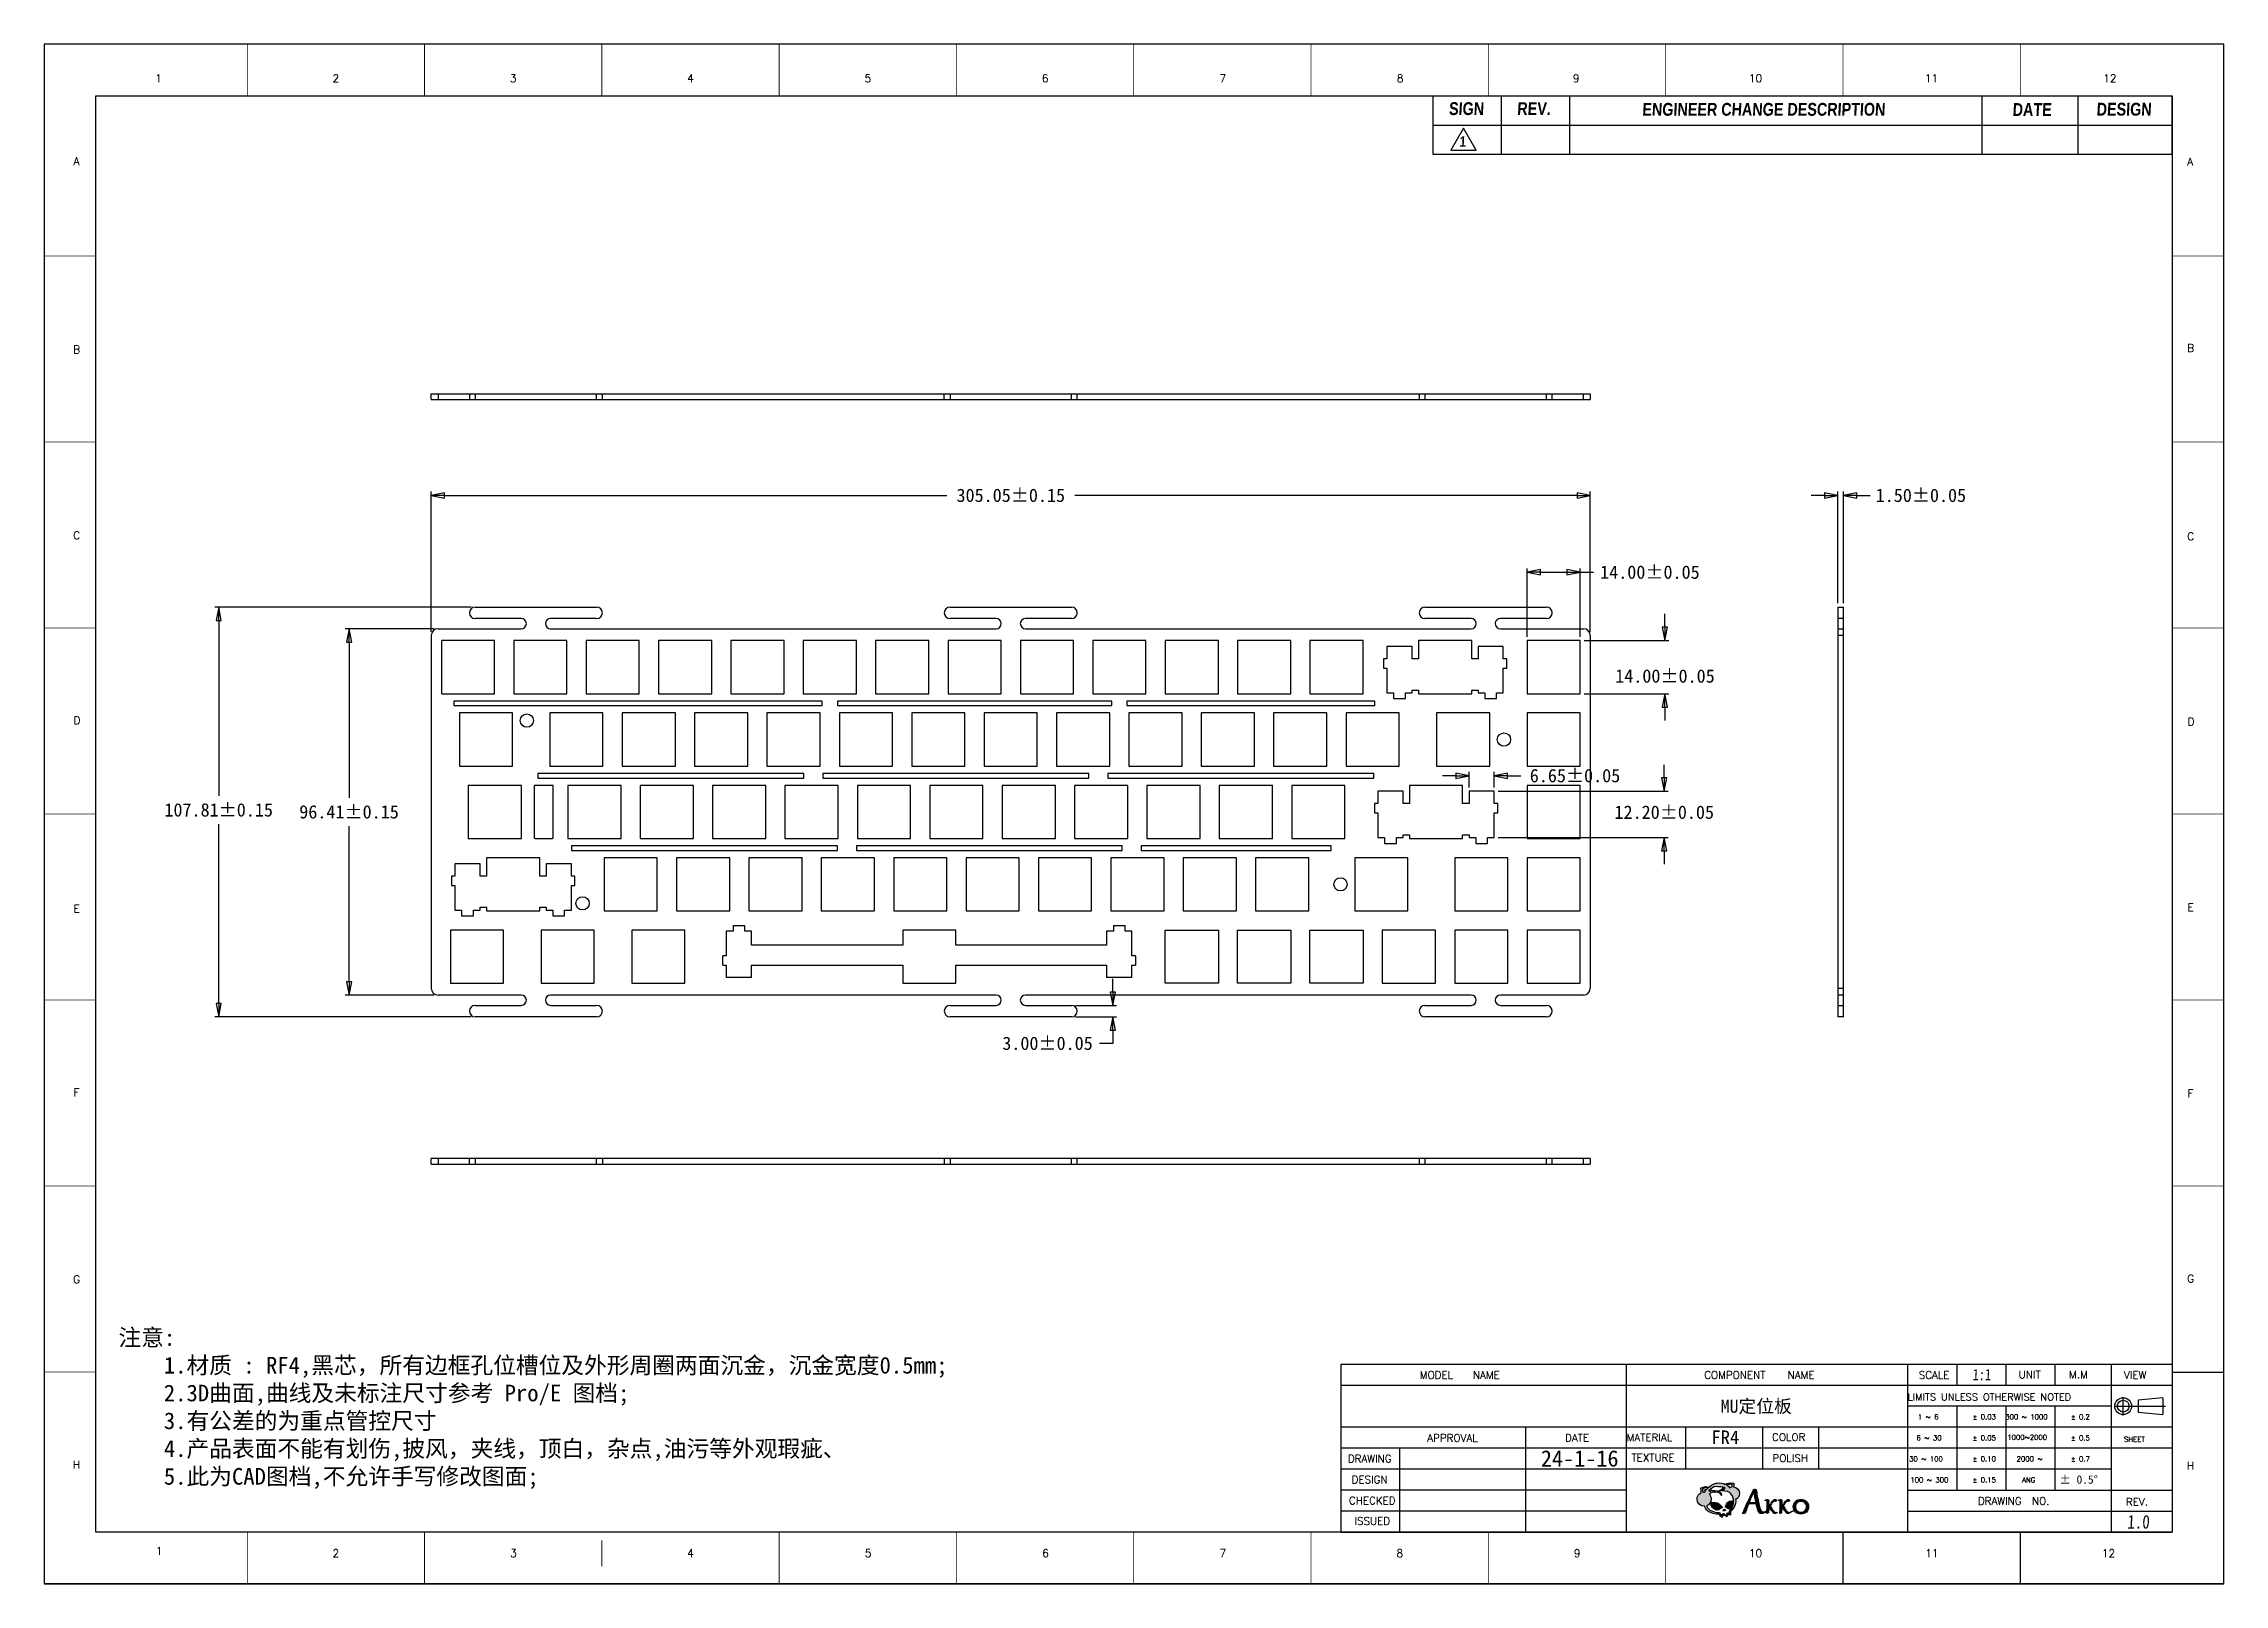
# Model space of a CAD drawing. Header units: millimetres. Extents: x -66 to 508, y -470 to -65.
import ezdxf
from ezdxf.enums import TextEntityAlignment as Align

# ---------------------------------------------------------------- set-up
doc = ezdxf.new("R2010")
doc.units = ezdxf.units.MM
doc.header["$LTSCALE"] = 16.335
doc.header["$PDMODE"] = 3
doc.header["$PDSIZE"] = 0.3125
doc.layers.get('0').update_dxf_attribs({"linetype": 'CONTINUOUS'})
doc.layers.get('Defpoints').update_dxf_attribs({"linetype": 'CONTINUOUS'})
for name, color, linetype in [('TEXT', 6, 'CONTINUOUS'), ('图层1', 3, 'CONTINUOUS'), ('图层4', 2, 'CONTINUOUS')]:
    doc.layers.add(name, color=color, linetype=linetype)
doc.styles.add('POSITION', font='romanc.shx', dxfattribs={"height": 3})
doc.styles.add('TEXT', font='arialbd.ttf', dxfattribs={"width": 0.8, "height": 4})
doc.styles.add('样式 1', font='')
doc.styles.get('样式 1').set_extended_font_data('NSimSun')
doc.dimstyles.get("Standard").update_dxf_attribs({"dimtxt": 2.5, "dimasz": 2.5, "dimexe": 0.125, "dimexo": 0.0625, "dimtad": 1, "dimdsep": 46, "dimtxsty": 'Standard', "dimblk": 'CLOSED', "dimblk1": 'CLOSED', "dimblk2": 'CLOSED', "dimcen": 0.09, "dimazin": 2, "dimtp": 0.01, "dimtm": 0.01, "dimtfac": 1, "dimtofl": 0, "dimtmove": 0, "dimatfit": 3, "dimldrblk": 'CLOSED', "dimfxl": 1, "dimtolj": 1, "dimarcsym": 0})

msp = doc.modelspace()

# ---------------------------------------------------------------- texts
at = {"style": 'POSITION'}
for s, height, p in [('1', 2.047, (-36.008, -74.072)), ('2', 2.047, (10.664, -74.072)), ('3', 2.047, (57.328, -74.072)), ('4', 2.047, (103.991, -74.072)), ('5', 2.047, (150.655, -74.072)), ('6', 2.047, (197.318, -74.072)), ('7', 2.047, (244.039, -74.072)), ('8', 2.047, (290.779, -74.072)), ('9', 2.047, (337.105, -74.072)), ('10', 2.0466, (384.273, -74.072)), ('11', 2.0466, (430.56, -74.072)), ('12', 2.0466, (477.488, -74.072)), ('A', 2.047, (-57.613, -95.884)), ('A', 2.047, (498.661, -95.999)), ('B', 2.047, (-57.613, -145.436)), ('B', 2.047, (498.78, -145.064)), ('C', 2.047, (-57.613, -194.342)), ('C', 2.047, (498.78, -194.589)), ('D', 2.047, (-57.518, -243.039)), ('D', 2.047, (498.875, -243.343)), ('E', 2.047, (-57.613, -292.583)), ('E', 2.047, (498.78, -292.213)), ('F', 2.047, (-57.613, -340.955)), ('F', 2.047, (498.78, -341.216)), ('G', 2.047, (-57.613, -390.097)), ('G', 2.047, (498.78, -389.919)), ('H', 2.047, (-57.613, -438.859)), ('H', 2.047, (498.78, -439.16)), ('1', 2.047, (-35.875, -461.612)), ('2', 2.047, (10.667, -462.186)), ('3', 2.047, (57.356, -462.186)), ('4', 2.047, (103.973, -462.186)), ('5', 2.047, (150.713, -462.186)), ('6', 2.047, (197.376, -462.186)), ('7', 2.047, (244.04, -462.186)), ('8', 2.047, (290.703, -462.186)), ('9', 2.047, (337.367, -462.186)), ('10', 2.0466, (384.246, -462.186)), ('11', 2.0466, (430.661, -462.186)), ('12', 2.0466, (477.187, -462.186))]:
    msp.add_text(s, height=height, dxfattribs=at).set_placement(p, align=Align.MIDDLE_CENTER)
for s, height, p in [('MODEL   NAME', 1.98934, (295.909, -416.28)), ('COMPONENT   NAME', 1.98934, (370.767, -416.28)), ('SCALE', 1.9893, (427.224, -416.283)), ('UNIT', 1.9893, (453.534, -416.172)), ('M.M', 1.9893, (466.786, -416.172)), ('VIEW', 1.9893, (481.254, -416.283)), ('LIMITS UNLESS OTHERWISE NOTED', 1.88987, (424.267, -422.042)), ('1 ~ 6', 1.3262, (426.986, -426.974)), ('%%P 0.03', 1.3262, (441.394, -426.974)), ('300 ~ 1000', 1.3262, (449.999, -426.974)), ('%%P 0.2', 1.3262, (467.255, -426.974)), ('APPROVAL', 1.9893, (297.88, -432.857)), ('DATE', 1.9893, (334.149, -432.811)), ('MATERIAL', 1.9893, (350.342, -432.722)), ('TEXTURE', 1.9893, (351.635, -438.014)), ('COLOR', 1.9893, (388.625, -432.64)), ('POLISH', 1.9893, (388.719, -438.166)), ('6 ~ 30', 1.3262, (426.649, -432.5)), ('%%P 0.05', 1.3262, (441.394, -432.5)), ('1000~2000', 1.3262, (450.542, -432.35)), ('%%P 0.5', 1.3262, (467.255, -432.5)), ('SHEET', 1.3262, (481.254, -432.86)), ('DRAWING', 1.9893, (276.984, -438.282)), ('DESIGN', 1.9893, (277.988, -443.806)), ('30 ~ 100', 1.3262, (424.701, -438.026)), ('%%P 0.10', 1.3262, (441.394, -438.026)), ('2000 ~ ', 1.3262, (453.003, -438.026)), ('%%P 0.7', 1.3262, (467.255, -438.026)), ('CHECKED', 1.9893, (277.277, -449.332)), ('100 ~ 300', 1.3262, (425.029, -443.552)), ('%%P 0.15', 1.3262, (441.394, -443.552)), ('DRAWING  NO.', 1.98934, (442.8, -449.438)), ('ANG', 1.3262, (454.432, -443.552)), ('ISSUED', 1.9893, (278.718, -454.708)), ('REV.', 1.9893, (481.767, -449.672))]:
    msp.add_text(s, height=height, dxfattribs=at).set_placement(p)
msp.add_text('%%P 0.5%%D', height=2.2104).set_placement((464.252, -443.903))
at = {"layer": '图层1', "oblique": 3, "width": 0.8}
for s, height, p in [('1:1', 2.9841, (441.356, -416.686)), ('1.0', 3.5919, (482.085, -455.718))]:
    msp.add_text(s, height=height, dxfattribs=at).set_placement(p)
at = {"layer": '图层1', "attachment_point": 1, "style": '样式 1'}
for s, insert, char_height, width in [('注意:\\P    1.材质 : RF4,黑芯，所有边框孔位槽位及外形周圈两面沉金，沉金宽度0.5mm;\\P    2.3D曲面,曲线及未标注尺寸参考 Pro/E 图档;\\P    3.有公差的为重点管控尺寸\\P    4.产品表面不能有划伤,披风，夹线，顶白，杂点,油污等外观瑕疵、\\P    5.此为CAD图档,不允许手写修改图面;\\P       ', (-46.57, -403.214), 4.38566, 391.32402), ('MU定位板', (375.112, -421.791), 3.4343, 103.19723), ('24-1-16', (327.781, -435.102), 4.2929, 48.20771)]:
    msp.add_mtext(s, dxfattribs=dict(at, insert=insert, char_height=char_height, width=width))
at = {"layer": '图层1', "insert": (372.662, -429.892), "char_height": 3.59186, "width": 19.47017, "attachment_point": 1}
msp.add_mtext('{\\fNSimSun|b0|i0|c134|p49;FR4}', dxfattribs=at)

# ---------------------------------------------------------------- blocks, each defined once
blk = doc.blocks.new('TITLE_MODIFY')
for p, q in [((-126.75, 0.16), (-126.75, -9.84)), ((-126.75, 0.16), (0, 0.16)), ((-115.05, 0.16), (-115.05, -9.84)), ((-103.35, 0.16), (-103.35, -9.84)), ((-32.65, 0.16), (-32.65, -9.74)), ((-16.2, 0.16), (-16.2, -9.84)), ((0, -9.84), (0, 0.16)), ((-126.75, -4.84), (0, -4.84)), ((-126.75, -9.84), (0, -9.84))]:
    blk.add_line(p, q)
at = {"layer": 'TEXT'}
blk.add_lwpolyline([(-121.5, -5.4), (-123.66, -9.15), (-119.33, -9.15)], close=True, dxfattribs=at)
at = {"style": 'TEXT', "oblique": 3, "width": 0.8}
for s, p in [('SIGN', (-124.03, -3.13)), ('REV.', (-112.33, -3.13)), ('ENGINEER CHANGE DESCRIPTION', (-90.88, -3.25)), ('DATE', (-27.39, -3.29)), ('DESIGN', (-12.99, -3.23))]:
    blk.add_text(s, height=2.2, dxfattribs=at).set_placement(p)
at = {"layer": 'TEXT', "style": 'TEXT', "oblique": 3, "width": 0.8}
blk.add_text('1', height=1.8, dxfattribs=at).set_placement((-122.22, -8.58))
blk = doc.blocks.new('_CLOSED')
at = {"color": 0, "linetype": 'ByBlock'}
for p, q in [((0, 0), (-1, 0.2)), ((-1, 0.2), (-1, -0.2)), ((-1, -0.2), (0, 0)), ((-1, 0), (0, 0))]:
    blk.add_line(p, q, dxfattribs=at)
blk = doc.blocks.new('*D28')
at = {"layer": 'Defpoints', "color": 0}
for p in [(340.8, -183.83), (35.75, -220.72), (340.8, -220.72)]:
    blk.add_point(p, dxfattribs=at)
at = {"layer": '图层4', "color": 5, "lineweight": -2}
for p, q in [((35.75, -219.72), (35.75, -182.83)), ((340.8, -219.72), (340.8, -182.83)), ((39.25, -183.83), (171.4, -183.83)), ((337.3, -183.83), (205.15, -183.83))]:
    blk.add_line(p, q, dxfattribs=at)
at = {"layer": '图层4', "color": 5, "lineweight": -2, "xscale": 3.5, "yscale": 3.5, "zscale": 3.5, "rotation": 180}
blk.add_blockref('_CLOSED', (35.75, -183.83), dxfattribs=at)
at = {"layer": '图层4', "color": 5, "lineweight": -2, "xscale": 3.5, "yscale": 3.5, "zscale": 3.5}
blk.add_blockref('_CLOSED', (340.8, -183.83), dxfattribs=at)
at = {"layer": '图层4', "color": 5, "insert": (188.27, -183.83), "char_height": 3.5, "attachment_point": 5}
blk.add_mtext('\\A1;305.05±0.15', dxfattribs=at)
blk = doc.blocks.new('*D29')
at = {"layer": 'Defpoints', "color": 0}
for p in [(47.27, -213.22), (-20.2, -321.03), (47.27, -321.03)]:
    blk.add_point(p, dxfattribs=at)
at = {"layer": '图层4', "color": 5, "lineweight": -2}
for p, q in [((46.27, -213.22), (-21.2, -213.22)), ((-20.2, -216.72), (-20.2, -262.86)), ((-20.2, -317.53), (-20.2, -270.36)), ((46.27, -321.03), (-21.2, -321.03))]:
    blk.add_line(p, q, dxfattribs=at)
at = {"layer": '图层4', "color": 5, "lineweight": -2, "xscale": 3.5, "yscale": 3.5, "zscale": 3.5}
for p, rotation in [((-20.2, -213.22), 90), ((-20.2, -321.03), 270)]:
    blk.add_blockref('_CLOSED', p, dxfattribs=dict(at, rotation=rotation))
at = {"layer": '图层4', "color": 5, "insert": (-20.2, -266.61), "char_height": 3.5, "attachment_point": 5}
blk.add_mtext('\\A1;107.81±0.15', dxfattribs=at)
blk = doc.blocks.new('*D30')
at = {"layer": 'Defpoints', "color": 0}
for p in [(37.55, -218.92), (14.11, -315.33), (37.55, -315.33)]:
    blk.add_point(p, dxfattribs=at)
at = {"layer": '图层4', "color": 5, "lineweight": -2}
for p, q in [((36.55, -218.92), (13.11, -218.92)), ((14.11, -222.42), (14.11, -263.38)), ((14.11, -311.83), (14.11, -270.88)), ((36.55, -315.33), (13.11, -315.33))]:
    blk.add_line(p, q, dxfattribs=at)
at = {"layer": '图层4', "color": 5, "lineweight": -2, "xscale": 3.5, "yscale": 3.5, "zscale": 3.5}
for p, rotation in [((14.11, -218.92), 90), ((14.11, -315.33), 270)]:
    blk.add_blockref('_CLOSED', p, dxfattribs=dict(at, rotation=rotation))
at = {"layer": '图层4', "color": 5, "insert": (14.11, -267.13), "char_height": 3.5, "attachment_point": 5}
blk.add_mtext('\\A1;96.41±0.15', dxfattribs=at)
blk = doc.blocks.new('*D33')
at = {"layer": 'Defpoints', "color": 0}
for p in [(338.15, -204.05), (324.15, -222.03), (338.15, -222.03)]:
    blk.add_point(p, dxfattribs=at)
at = {"layer": '图层4', "color": 5, "lineweight": -2}
for p, q in [((324.15, -221.03), (324.15, -203.05)), ((327.65, -204.05), (334.65, -204.05)), ((338.15, -221.03), (338.15, -203.05)), ((338.15, -204.05), (341.65, -204.05))]:
    blk.add_line(p, q, dxfattribs=at)
at = {"layer": '图层4', "color": 5, "lineweight": -2, "xscale": 3.5, "yscale": 3.5, "zscale": 3.5, "rotation": 180}
blk.add_blockref('_CLOSED', (324.15, -204.05), dxfattribs=at)
at = {"layer": '图层4', "color": 5, "lineweight": -2, "xscale": 3.5, "yscale": 3.5, "zscale": 3.5}
blk.add_blockref('_CLOSED', (338.15, -204.05), dxfattribs=at)
at = {"layer": '图层4', "color": 5, "insert": (356.48, -204.05), "char_height": 3.5, "attachment_point": 5}
blk.add_mtext('\\A1;14.00±0.05', dxfattribs=at)
blk = doc.blocks.new('*D34')
at = {"layer": 'Defpoints', "color": 0}
for p in [(338.15, -222.03), (338.15, -236.03), (360.44, -236.03)]:
    blk.add_point(p, dxfattribs=at)
at = {"layer": '图层4', "color": 5, "lineweight": -2}
for p, q in [((360.44, -218.53), (360.44, -215.03)), ((339.15, -222.03), (361.44, -222.03)), ((339.15, -236.03), (361.44, -236.03)), ((360.44, -239.53), (360.44, -243.03))]:
    blk.add_line(p, q, dxfattribs=at)
at = {"layer": '图层4', "color": 5, "lineweight": -2, "xscale": 3.5, "yscale": 3.5, "zscale": 3.5}
for p, rotation in [((360.44, -222.03), 270), ((360.44, -236.03), 90)]:
    blk.add_blockref('_CLOSED', p, dxfattribs=dict(at, rotation=rotation))
at = {"layer": '图层4', "color": 5, "insert": (360.44, -231.39), "char_height": 3.5, "attachment_point": 5}
blk.add_mtext('\\A1;14.00±0.05', dxfattribs=at)
blk = doc.blocks.new('*D35')
at = {"layer": 'Defpoints', "color": 0}
for p in [(407.42, -183.84), (405.92, -213.22), (407.42, -213.22)]:
    blk.add_point(p, dxfattribs=at)
at = {"layer": '图层4', "color": 5, "lineweight": -2}
for p, q in [((405.92, -212.22), (405.92, -182.84)), ((407.42, -212.22), (407.42, -182.84)), ((402.42, -183.84), (398.92, -183.84)), ((410.92, -183.84), (414.42, -183.84))]:
    blk.add_line(p, q, dxfattribs=at)
at = {"layer": '图层4', "color": 5, "lineweight": -2, "xscale": 3.5, "yscale": 3.5, "zscale": 3.5}
blk.add_blockref('_CLOSED', (405.92, -183.84), dxfattribs=at)
at = {"layer": '图层4', "color": 5, "lineweight": -2, "xscale": 3.5, "yscale": 3.5, "zscale": 3.5, "rotation": 180}
blk.add_blockref('_CLOSED', (407.42, -183.84), dxfattribs=at)
at = {"layer": '图层4', "color": 5, "insert": (427.8, -183.84), "char_height": 3.5, "attachment_point": 5}
blk.add_mtext('\\A1;1.50±0.05', dxfattribs=at)
blk = doc.blocks.new('*D36')
at = {"layer": 'Defpoints', "color": 0}
for p in [(204.27, -318.03), (204.27, -321.03), (215.11, -321.03)]:
    blk.add_point(p, dxfattribs=at)
at = {"layer": '图层4', "color": 5, "lineweight": -2}
for p, q in [((215.11, -314.53), (215.11, -311.03)), ((205.27, -318.03), (216.11, -318.03)), ((205.27, -321.03), (216.11, -321.03)), ((215.11, -324.53), (215.11, -328.03)), ((215.11, -328.03), (211.61, -328.03))]:
    blk.add_line(p, q, dxfattribs=at)
at = {"layer": '图层4', "color": 5, "lineweight": -2, "xscale": 3.5, "yscale": 3.5, "zscale": 3.5}
for p, rotation in [((215.11, -318.03), 270), ((215.11, -321.03), 90)]:
    blk.add_blockref('_CLOSED', p, dxfattribs=dict(at, rotation=rotation))
at = {"layer": '图层4', "color": 5, "insert": (197.94, -328.03), "char_height": 3.5, "attachment_point": 5}
blk.add_mtext('\\A1;3.00±0.05', dxfattribs=at)
blk = doc.blocks.new('*D37')
at = {"layer": 'Defpoints', "color": 0}
for p in [(315.52, -257.59), (308.87, -261.69), (315.52, -261.69)]:
    blk.add_point(p, dxfattribs=at)
at = {"layer": '图层4', "color": 5, "lineweight": -2}
for p, q in [((305.37, -257.59), (301.87, -257.59)), ((308.87, -260.69), (308.87, -256.59)), ((315.52, -260.69), (315.52, -256.59)), ((319.02, -257.59), (322.52, -257.59))]:
    blk.add_line(p, q, dxfattribs=at)
at = {"layer": '图层4', "color": 5, "lineweight": -2, "xscale": 3.5, "yscale": 3.5, "zscale": 3.5}
blk.add_blockref('_CLOSED', (308.87, -257.59), dxfattribs=at)
at = {"layer": '图层4', "color": 5, "lineweight": -2, "xscale": 3.5, "yscale": 3.5, "zscale": 3.5, "rotation": 180}
blk.add_blockref('_CLOSED', (315.52, -257.59), dxfattribs=at)
at = {"layer": '图层4', "color": 5, "insert": (336.77, -257.59), "char_height": 3.5, "attachment_point": 5}
blk.add_mtext('\\A1;6.65±0.05', dxfattribs=at)
blk = doc.blocks.new('*D38')
at = {"layer": 'Defpoints', "color": 0}
for p in [(315.52, -261.69), (315.52, -273.89), (360.26, -273.89)]:
    blk.add_point(p, dxfattribs=at)
at = {"layer": '图层4', "color": 5, "lineweight": -2}
for p, q in [((360.26, -258.19), (360.26, -254.69)), ((316.52, -261.69), (361.26, -261.69)), ((316.52, -273.89), (361.26, -273.89)), ((360.26, -277.39), (360.26, -280.89))]:
    blk.add_line(p, q, dxfattribs=at)
at = {"layer": '图层4', "color": 5, "lineweight": -2, "xscale": 3.5, "yscale": 3.5, "zscale": 3.5}
for p, rotation in [((360.26, -261.69), 270), ((360.26, -273.89), 90)]:
    blk.add_blockref('_CLOSED', p, dxfattribs=dict(at, rotation=rotation))
at = {"layer": '图层4', "color": 5, "insert": (360.26, -267.22), "char_height": 3.5, "attachment_point": 5}
blk.add_mtext('\\A1;12.20±0.05', dxfattribs=at)

# ---------------------------------------------------------------- dimensions: what is measured, and where the dimension line sits
at = {"layer": '图层4', "color": 2}
for base, p1, p2, override, picture, middle in [((340.799, -183.827), (35.751, -220.725), (340.799, -220.725), {"dimtxt": 3.5, "dimasz": 3.5, "dimexe": 1, "dimexo": 1, "dimgap": 2, "dimtad": 0, "dimtih": 1, "dimtoh": 1, "dimzin": 0, "dimcen": 2.673, "dimclrd": 5, "dimclre": 5, "dimclrt": 5, "dimadec": 0, "dimazin": 0, "dimtol": 1, "dimlim": 0, "dimtp": 0.15, "dimtm": 0.15, "dimtfillclr": 2, "dimtzin": 0}, '*D28', (188.275, -183.827)), ((407.424, -183.843), (405.924, -213.225), (407.424, -213.225), {"dimtxt": 3.5, "dimasz": 3.5, "dimexe": 1, "dimexo": 1, "dimgap": 2, "dimtad": 0, "dimtih": 1, "dimtoh": 1, "dimzin": 0, "dimcen": 2.673, "dimclrd": 5, "dimclre": 5, "dimclrt": 5, "dimadec": 0, "dimazin": 0, "dimtol": 1, "dimtp": 0.05, "dimtm": 0.05, "dimtfillclr": 2, "dimtzin": 0}, '*D35', (427.799, -183.843)), ((338.149, -204.052), (324.149, -222.027), (338.149, -222.027), {"dimtxt": 3.5, "dimasz": 3.5, "dimexe": 1, "dimexo": 1, "dimgap": 2, "dimtad": 0, "dimtih": 1, "dimtoh": 1, "dimzin": 0, "dimcen": 2.673, "dimclrd": 5, "dimclre": 5, "dimclrt": 5, "dimadec": 0, "dimazin": 0, "dimtol": 1, "dimtp": 0.05, "dimtm": 0.05, "dimtfillclr": 2, "dimtzin": 0}, '*D33', (356.482, -204.052)), ((315.524, -257.585), (308.874, -261.692), (315.524, -261.692), {"dimtxt": 3.5, "dimasz": 3.5, "dimexe": 1, "dimexo": 1, "dimgap": 2, "dimtad": 0, "dimtih": 1, "dimtoh": 1, "dimzin": 0, "dimcen": 2.673, "dimclrd": 5, "dimclre": 5, "dimclrt": 5, "dimadec": 0, "dimazin": 0, "dimtol": 1, "dimtp": 0.05, "dimtm": 0.05, "dimtfillclr": 2, "dimtzin": 0}, '*D37', (336.774, -257.585))]:
    dim = msp.add_linear_dim(base=base, p1=p1, p2=p2, dimstyle='Standard', override=override, dxfattribs=at)
    dim.commit()
    dim.dimension.update_dxf_attribs({"geometry": picture, "text_midpoint": middle})
for base, p1, p2, override, picture, middle in [((-20.2012, -321.0301), (47.2748, -213.2246), (47.2748, -321.0301), {"dimtxt": 3.5, "dimasz": 3.5, "dimexe": 1, "dimexo": 1, "dimgap": 2, "dimtad": 0, "dimtih": 1, "dimtoh": 1, "dimzin": 0, "dimcen": 2.673, "dimclrd": 5, "dimclre": 5, "dimclrt": 5, "dimadec": 0, "dimazin": 0, "dimtol": 1, "dimtp": 0.15, "dimtm": 0.15, "dimtfillclr": 2, "dimtzin": 0}, '*D29', (-20.2012, -266.6121)), ((360.44, -236.027), (338.149, -222.027), (338.149, -236.027), {"dimtxt": 3.5, "dimasz": 3.5, "dimexe": 1, "dimexo": 1, "dimgap": 2, "dimtad": 0, "dimtih": 1, "dimtoh": 1, "dimzin": 0, "dimcen": 2.673, "dimclrd": 5, "dimclre": 5, "dimclrt": 5, "dimadec": 0, "dimazin": 0, "dimtol": 1, "dimtp": 0.05, "dimtm": 0.05, "dimtfillclr": 2, "dimtzin": 0}, '*D34', (360.44, -231.387)), ((14.1124, -315.3301), (37.5508, -218.9246), (37.5508, -315.3301), {"dimtxt": 3.5, "dimasz": 3.5, "dimexe": 1, "dimexo": 1, "dimgap": 2, "dimtad": 0, "dimtih": 1, "dimtoh": 1, "dimzin": 0, "dimcen": 2.673, "dimclrd": 5, "dimclre": 5, "dimclrt": 5, "dimadec": 0, "dimazin": 0, "dimtol": 1, "dimtp": 0.15, "dimtm": 0.15, "dimtfillclr": 2, "dimtzin": 0}, '*D30', (14.1124, -267.1273)), ((360.257, -273.892), (315.524, -261.692), (315.524, -273.892), {"dimtxt": 3.5, "dimasz": 3.5, "dimexe": 1, "dimexo": 1, "dimgap": 2, "dimtad": 0, "dimtih": 1, "dimtoh": 1, "dimzin": 0, "dimcen": 2.673, "dimclrd": 5, "dimclre": 5, "dimclrt": 5, "dimadec": 0, "dimazin": 0, "dimtol": 1, "dimtp": 0.05, "dimtm": 0.05, "dimtfillclr": 2, "dimtzin": 0}, '*D38', (360.257, -267.225))]:
    dim = msp.add_linear_dim(base=base, p1=p1, p2=p2, angle=90, dimstyle='Standard', override=override, dxfattribs=at)
    dim.commit()
    dim.dimension.update_dxf_attribs({"geometry": picture, "text_midpoint": middle, "dimtype": 160})
dim = msp.add_linear_dim(base=(215.111, -321.03), p1=(204.275, -318.03), p2=(204.275, -321.03), angle=90, dimstyle='Standard', override={"dimtxt": 3.5, "dimasz": 3.5, "dimexe": 1, "dimexo": 1, "dimgap": 2, "dimtad": 0, "dimtih": 1, "dimtoh": 1, "dimzin": 0, "dimcen": 2.673, "dimclrd": 5, "dimclre": 5, "dimclrt": 5, "dimadec": 0, "dimazin": 0, "dimtol": 1, "dimtp": 0.05, "dimtm": 0.05, "dimtfillclr": 2, "dimtzin": 0}, dxfattribs=at)
dim.commit()
dim.dimension.update_dxf_attribs({"geometry": '*D36', "text_midpoint": (197.944, -328.03)})

# ---------------------------------------------------------------- hatches: boundary and pattern name
at = {"layer": '图层1'}
h = msp.add_hatch(color=256, dxfattribs=at)
h.dxf.hatch_style = 2
edge = h.paths.add_edge_path()
edge.add_spline(control_points=[(378.509, -444.752), (378.611, -444.065), (378.57, -443.75), (378.57, -443.75), (377.444, -443.608), (376.744, -443.784), (376.308, -444.067), (375.763, -443.794), (375.046, -443.619), (374.14, -443.754), (374.14, -443.754), (372.985, -443.881), (371.921, -444.857), (371.466, -444.594), (370.796, -444.532), (369.834, -445.091), (369.834, -445.091), (369.945, -445.217), (369.99, -446.264), (369.334, -446.554), (368.877, -447.209), (368.877, -447.972), (368.877, -449.003), (369.713, -449.839), (370.744, -449.839), (370.785, -449.839), (370.825, -449.835), (370.865, -449.833), (371.077, -450.485), (371.516, -451.156), (372.405, -451.506), (372.405, -451.506), (373.581, -452.023), (374.746, -451.942), (374.746, -451.942), (374.852, -452.378), (375.438, -452.759), (375.438, -452.759), (375.65, -452.269), (375.916, -451.887), (375.916, -451.887), (376.257, -452.432), (376.778, -452.595), (376.778, -452.595), (377.087, -451.669), (377.087, -451.669), (377.087, -451.669), (377.193, -452.16), (377.725, -452.214), (377.725, -452.214), (377.725, -451.179), (377.725, -451.179), (377.725, -451.179), (379.07, -450.09), (379.089, -448.565), (379.089, -448.565), (379.092, -448.36), (379.044, -448.057), (379.646, -447.786), (380.066, -447.181), (380.066, -446.477), (380.066, -445.579), (379.383, -444.84), (378.509, -444.752)], knot_values=[0, 0, 0, 0, 1, 1, 1, 2, 2, 2, 3, 3, 3, 4, 4, 4, 5, 5, 5, 6, 6, 6, 7, 7, 7, 8, 8, 8, 9, 9, 9, 10, 10, 10, 11, 11, 11, 12, 12, 12, 13, 13, 13, 14, 14, 14, 15, 15, 15, 16, 16, 16, 17, 17, 17, 18, 18, 18, 19, 19, 19, 20, 20, 20, 21, 21, 21, 21], degree=3, periodic=0)
edge = h.paths.add_edge_path()
edge.add_spline(control_points=[(376.304, -444.992), (376.16, -445.147), (376.072, -445.306), (376.027, -445.404), (375.89, -445.395), (375.743, -445.397), (375.591, -445.414), (375.701, -445.202), (375.826, -445.022), (375.959, -444.87), (376.069, -444.904), (376.184, -444.944), (376.304, -444.992)], knot_values=[0, 0, 0, 0, 1, 1, 1, 2, 2, 2, 3, 3, 3, 4, 4, 4, 4], degree=3, periodic=0)
edge = h.paths.add_edge_path()
edge.add_spline(control_points=[(378.129, -444.075), (378.156, -444.275), (378.124, -444.546), (378.087, -444.76), (377.856, -444.793), (377.639, -444.871), (377.447, -444.986), (377.395, -444.923), (377.335, -444.853), (377.265, -444.779), (377.351, -444.643), (377.423, -444.56), (377.423, -444.56), (377.291, -444.552), (377.17, -444.561), (377.059, -444.58), (376.954, -444.487), (376.836, -444.392), (376.702, -444.3), (377.429, -443.949), (378.129, -444.075), (378.129, -444.075)], knot_values=[0, 0, 0, 0, 1, 1, 1, 2, 2, 2, 3, 3, 3, 4, 4, 4, 5, 5, 5, 6, 6, 6, 7, 7, 7, 7], degree=3, periodic=0)
edge = h.paths.add_edge_path()
edge.add_spline(control_points=[(372.632, -445.758), (372.528, -445.793), (372.376, -445.852), (372.201, -445.947), (372.185, -445.916), (372.119, -445.799), (371.993, -445.684), (372.101, -445.584), (372.212, -445.486), (372.326, -445.392), (372.432, -445.491), (372.534, -445.612), (372.632, -445.758)], knot_values=[0, 0, 0, 0, 1, 1, 1, 2, 2, 2, 3, 3, 3, 4, 4, 4, 4], degree=3, periodic=0)
edge = h.paths.add_edge_path()
edge.add_spline(control_points=[(370.333, -445.305), (370.333, -445.305), (371.004, -444.843), (371.728, -445.046), (371.612, -445.165), (371.499, -445.295), (371.39, -445.437), (371.215, -445.431), (371.009, -445.469), (370.77, -445.58), (370.77, -445.58), (370.92, -445.692), (371.092, -445.866), (371.042, -445.947), (370.994, -446.029), (370.948, -446.116), (370.881, -446.109), (370.813, -446.104), (370.744, -446.104), (370.62, -446.104), (370.498, -446.117), (370.38, -446.14), (370.339, -445.887), (370.298, -445.541), (370.333, -445.305)], knot_values=[0, 0, 0, 0, 1, 1, 1, 2, 2, 2, 3, 3, 3, 4, 4, 4, 5, 5, 5, 6, 6, 6, 7, 7, 7, 8, 8, 8, 8], degree=3, periodic=0)
edge = h.paths.add_edge_path()
edge.add_spline(control_points=[(378.523, -448.674), (378.523, -448.674), (378.5, -450.07), (377.512, -450.907), (377.512, -450.907), (377.317, -451.379), (377.548, -451.833), (377.548, -451.833), (377.282, -451.833), (377.069, -451.542), (377.069, -451.542), (376.682, -451.651), (376.672, -452.214), (376.672, -452.214), (376.236, -452.087), (375.97, -451.778), (375.97, -451.778), (375.438, -451.833), (375.349, -452.287), (375.349, -452.287), (374.852, -451.724), (374.852, -451.524), (374.852, -451.524), (373.593, -451.488), (372.565, -450.979), (372.565, -450.979), (371.758, -450.604), (371.363, -449.732), (372.09, -449.476), (372.611, -448.785), (372.611, -447.972), (372.611, -447.459), (372.405, -446.995), (372.071, -446.658), (372.275, -446.479), (372.525, -446.319), (372.831, -446.201), (372.831, -446.201), (374.626, -445.726), (375.384, -446.961), (375.384, -446.961), (375.065, -445.329), (372.778, -445.715), (372.778, -445.715), (372.741, -445.723), (372.679, -445.743), (372.623, -445.62), (372.54, -445.466), (372.425, -445.313), (373.07, -444.806), (373.796, -444.458), (374.424, -444.753), (374.424, -444.753), (374.895, -444.603), (375.702, -444.799), (375.572, -445.129), (375.59, -445.407), (375.59, -445.414), (375.237, -445.455), (374.858, -445.583), (374.52, -445.878), (374.52, -445.878), (375.776, -445.629), (376.98, -445.987), (376.98, -445.987), (378.67, -446.721), (378.523, -448.674)], knot_values=[0, 0, 0, 0, 1, 1, 1, 2, 2, 2, 3, 3, 3, 4, 4, 4, 5, 5, 5, 6, 6, 6, 7, 7, 7, 8, 8, 8, 9, 9, 9, 10, 10, 10, 11, 11, 11, 12, 12, 12, 13, 13, 13, 14, 14, 14, 15, 15, 15, 16, 16, 16, 17, 17, 17, 18, 18, 18, 19, 19, 19, 20, 20, 20, 21, 21, 21, 22, 22, 22, 22], degree=3, periodic=0)
h = msp.add_hatch(color=256, dxfattribs=at)
h.dxf.hatch_style = 2
edge = h.paths.add_edge_path()
edge.add_spline(control_points=[(387.7, -448.186), (387.681, -448.151), (387.652, -448.124), (387.613, -448.105), (387.573, -448.088), (387.519, -448.078), (387.449, -448.078), (387.379, -448.078), (387.291, -448.088), (387.187, -448.107), (387.082, -448.126), (386.954, -448.155), (386.804, -448.193), (386.804, -448.193), (386.819, -448.322), (386.819, -448.322), (386.926, -448.306), (387.014, -448.299), (387.082, -448.299), (387.133, -448.299), (387.175, -448.304), (387.208, -448.314), (387.24, -448.324), (387.266, -448.34), (387.285, -448.361), (387.303, -448.383), (387.316, -448.411), (387.323, -448.446), (387.329, -448.481), (387.333, -448.522), (387.333, -448.571), (387.333, -448.821), (387.331, -449.069), (387.327, -449.314), (387.323, -449.559), (387.318, -449.809), (387.311, -450.062), (387.304, -450.316), (387.295, -450.578), (387.286, -450.846), (387.283, -450.916), (387.28, -450.988), (387.277, -451.06), (387.095, -451.12), (386.584, -451.285), (386.529, -451.297), (386.465, -451.312), (386.403, -451.319), (386.341, -451.319), (386.246, -451.319), (386.159, -451.304), (386.08, -451.273), (386, -451.242), (385.924, -451.188), (385.852, -451.109), (385.78, -451.032), (385.711, -450.925), (385.644, -450.789), (385.577, -450.652), (385.51, -450.48), (385.442, -450.269), (385.375, -450.06), (385.305, -449.809), (385.233, -449.516), (385.16, -449.223), (385.083, -448.88), (385.002, -448.486), (384.92, -448.092), (384.831, -447.643), (384.736, -447.14), (384.641, -446.636), (384.536, -446.069), (384.422, -445.439), (384.364, -445.414), (384.309, -445.396), (384.258, -445.388), (384.208, -445.379), (384.156, -445.374), (384.104, -445.374), (384.067, -445.374), (384.03, -445.377), (383.991, -445.382), (383.954, -445.388), (383.917, -445.396), (383.883, -445.41), (383.848, -445.422), (383.816, -445.44), (383.787, -445.463), (383.758, -445.486), (383.735, -445.514), (383.717, -445.548), (383.519, -445.922), (383.29, -446.387), (383.031, -446.944), (382.771, -447.5), (382.475, -448.142), (382.144, -448.873), (382.027, -448.874), (381.969, -448.911), (381.969, -448.983), (381.969, -449.024), (381.988, -449.074), (382.026, -449.134), (381.845, -449.527), (381.657, -449.94), (381.461, -450.369), (381.266, -450.799), (381.06, -451.251), (380.842, -451.722), (380.842, -451.722), (380.88, -451.749), (380.88, -451.749), (380.918, -451.751), (380.96, -451.753), (381.007, -451.754), (381.053, -451.755), (381.091, -451.755), (381.122, -451.755), (381.177, -451.755), (381.229, -451.754), (381.278, -451.75), (381.326, -451.748), (381.372, -451.738), (381.413, -451.721), (381.455, -451.704), (381.494, -451.676), (381.531, -451.638), (381.567, -451.6), (381.6, -451.546), (381.629, -451.478), (381.652, -451.418), (381.678, -451.351), (381.705, -451.277), (381.732, -451.204), (381.764, -451.116), (381.8, -451.014), (381.836, -450.913), (381.878, -450.793), (381.927, -450.656), (381.975, -450.519), (382.031, -450.359), (382.097, -450.173), (382.139, -450.054), (382.188, -449.916), (382.245, -449.759), (382.303, -449.604), (382.366, -449.432), (382.437, -449.245), (382.787, -449.225), (383.127, -449.21), (383.454, -449.197), (383.782, -449.186), (384.113, -449.177), (384.449, -449.174), (384.525, -449.526), (384.598, -449.835), (384.667, -450.101), (384.736, -450.367), (384.803, -450.596), (384.868, -450.789), (384.934, -450.981), (384.998, -451.141), (385.063, -451.268), (385.127, -451.395), (385.194, -451.496), (385.261, -451.571), (385.33, -451.647), (385.4, -451.7), (385.474, -451.731), (385.548, -451.761), (385.626, -451.776), (385.709, -451.776), (385.856, -451.776), (386.025, -451.749), (386.216, -451.696), (386.375, -451.649), (386.959, -451.45), (387.267, -451.326), (387.262, -451.447), (387.257, -451.571), (387.252, -451.697), (387.252, -451.697), (387.28, -451.701), (387.28, -451.701), (387.28, -451.701), (387.648, -451.654), (387.648, -451.654), (387.654, -451.477), (387.659, -451.298), (387.665, -451.117), (387.67, -450.936), (387.676, -450.758), (387.681, -450.582), (387.686, -450.406), (387.691, -450.235), (387.697, -450.068), (387.702, -449.902), (387.707, -449.745), (387.711, -449.595), (387.715, -449.447), (387.719, -449.309), (387.723, -449.183), (387.727, -449.056), (387.73, -448.945), (387.734, -448.849), (387.736, -448.753), (387.738, -448.675), (387.74, -448.613), (387.741, -448.552), (387.742, -448.513), (387.742, -448.495), (387.742, -448.429), (387.74, -448.369), (387.736, -448.318), (387.731, -448.266), (387.719, -448.222), (387.7, -448.186)], knot_values=[0, 0, 0, 0, 1, 1, 1, 2, 2, 2, 3, 3, 3, 4, 4, 4, 5, 5, 5, 6, 6, 6, 7, 7, 7, 8, 8, 8, 9, 9, 9, 10, 10, 10, 11, 11, 11, 12, 12, 12, 13, 13, 13, 14, 14, 14, 15, 15, 15, 16, 16, 16, 17, 17, 17, 18, 18, 18, 19, 19, 19, 20, 20, 20, 21, 21, 21, 22, 22, 22, 23, 23, 23, 24, 24, 24, 25, 25, 25, 26, 26, 26, 27, 27, 27, 28, 28, 28, 29, 29, 29, 30, 30, 30, 31, 31, 31, 32, 32, 32, 33, 33, 33, 34, 34, 34, 35, 35, 35, 36, 36, 36, 37, 37, 37, 38, 38, 38, 39, 39, 39, 40, 40, 40, 41, 41, 41, 42, 42, 42, 43, 43, 43, 44, 44, 44, 45, 45, 45, 46, 46, 46, 47, 47, 47, 48, 48, 48, 49, 49, 49, 50, 50, 50, 51, 51, 51, 52, 52, 52, 53, 53, 53, 54, 54, 54, 55, 55, 55, 56, 56, 56, 57, 57, 57, 58, 58, 58, 59, 59, 59, 60, 60, 60, 61, 61, 61, 62, 62, 62, 63, 63, 63, 64, 64, 64, 65, 65, 65, 66, 66, 66, 67, 67, 67, 68, 68, 68, 69, 69, 69, 70, 70, 70, 71, 71, 71, 72, 72, 72, 72], degree=3, periodic=0)
edge = h.paths.add_edge_path()
edge.add_spline(control_points=[(383.488, -448.852), (383.196, -448.856), (382.894, -448.862), (382.582, -448.87), (382.741, -448.459), (382.923, -448.01), (383.129, -447.522), (383.333, -447.034), (383.567, -446.519), (383.828, -445.978), (383.828, -445.978), (383.845, -445.978), (383.845, -445.978), (383.89, -446.251), (383.936, -446.519), (383.983, -446.784), (384.03, -447.049), (384.077, -447.304), (384.122, -447.547), (384.168, -447.792), (384.213, -448.023), (384.256, -448.242), (384.299, -448.461), (384.34, -448.66), (384.378, -448.839), (384.077, -448.844), (383.78, -448.847), (383.488, -448.852)], knot_values=[0, 0, 0, 0, 1, 1, 1, 2, 2, 2, 3, 3, 3, 4, 4, 4, 5, 5, 5, 6, 6, 6, 7, 7, 7, 8, 8, 8, 9, 9, 9, 9], degree=3, periodic=0)
h = msp.add_hatch(color=256, dxfattribs=at)
h.dxf.hatch_style = 2
edge = h.paths.add_edge_path()
edge.add_spline(control_points=[(375.136, -449.647), (375.136, -449.647), (374.374, -448.485), (372.512, -448.848), (372.512, -448.848), (372.352, -450.301), (373.7, -450.773), (373.7, -450.773), (374.551, -451.063), (375.065, -450.464), (375.065, -450.464), (375.227, -450.24), (375.596, -450.173), (375.596, -450.173), (375.526, -450.137), (375.136, -449.647)], knot_values=[0, 0, 0, 0, 1, 1, 1, 2, 2, 2, 3, 3, 3, 4, 4, 4, 5, 5, 5, 5], degree=3, periodic=0)
h = msp.add_hatch(color=256, dxfattribs=at)
h.dxf.hatch_style = 2
edge = h.paths.add_edge_path()
edge.add_spline(control_points=[(376.562, -449.444), (376.366, -449.967), (376.342, -450.068), (376.342, -450.068), (376.599, -450.098), (376.72, -450.247), (376.72, -450.247), (377.146, -450.791), (377.679, -450.422), (377.679, -450.422), (378.521, -449.826), (378.219, -448.402), (378.219, -448.402), (376.919, -448.22), (376.562, -449.444), (376.562, -449.444)], knot_values=[0, 0, 0, 0, 1, 1, 1, 2, 2, 2, 3, 3, 3, 4, 4, 4, 5, 5, 5, 5], degree=3, periodic=0)
h = msp.add_hatch(color=256, dxfattribs=at)
h.dxf.hatch_style = 2
edge = h.paths.add_edge_path()
edge.add_spline(control_points=[(389.738, -451.451), (389.692, -451.461), (389.648, -451.466), (389.607, -451.466), (389.572, -451.466), (389.537, -451.462), (389.504, -451.454), (389.471, -451.445), (389.437, -451.432), (389.402, -451.412), (389.366, -451.394), (389.329, -451.369), (389.292, -451.338), (389.254, -451.308), (389.213, -451.27), (389.17, -451.227), (389.11, -451.167), (389.044, -451.094), (388.974, -451.01), (388.903, -450.926), (388.824, -450.823), (388.737, -450.702), (388.65, -450.58), (388.554, -450.436), (388.448, -450.271), (388.342, -450.106), (388.224, -449.911), (388.093, -449.687), (388.211, -449.521), (388.327, -449.363), (388.44, -449.215), (388.552, -449.066), (388.661, -448.937), (388.766, -448.825), (388.871, -448.713), (388.972, -448.624), (389.067, -448.558), (389.163, -448.492), (389.252, -448.459), (389.336, -448.459), (389.378, -448.459), (389.42, -448.467), (389.463, -448.484), (389.506, -448.499), (389.548, -448.529), (389.588, -448.573), (389.588, -448.573), (389.601, -448.573), (389.601, -448.573), (389.645, -448.539), (389.679, -448.496), (389.703, -448.446), (389.727, -448.397), (389.739, -448.347), (389.739, -448.297), (389.739, -448.265), (389.734, -448.235), (389.723, -448.206), (389.712, -448.177), (389.695, -448.151), (389.672, -448.129), (389.648, -448.107), (389.619, -448.091), (389.584, -448.077), (389.548, -448.065), (389.507, -448.057), (389.459, -448.057), (389.348, -448.057), (389.235, -448.097), (389.121, -448.175), (389.006, -448.252), (388.885, -448.362), (388.758, -448.503), (388.631, -448.645), (388.496, -448.816), (388.352, -449.014), (388.207, -449.213), (388.051, -449.432), (387.882, -449.672), (387.882, -449.672), (387.767, -449.836), (387.767, -449.836), (387.767, -449.836), (387.765, -449.856), (387.765, -449.856), (387.904, -450.098), (388.032, -450.313), (388.148, -450.498), (388.264, -450.683), (388.369, -450.843), (388.465, -450.979), (388.559, -451.114), (388.644, -451.227), (388.72, -451.316), (388.794, -451.406), (388.861, -451.477), (388.918, -451.529), (388.952, -451.562), (388.985, -451.591), (389.016, -451.614), (389.047, -451.639), (389.077, -451.659), (389.109, -451.676), (389.139, -451.691), (389.17, -451.704), (389.202, -451.712), (389.233, -451.72), (389.267, -451.724), (389.302, -451.724), (389.338, -451.724), (389.378, -451.72), (389.42, -451.713), (389.463, -451.705), (389.51, -451.692), (389.561, -451.677), (389.613, -451.66), (389.669, -451.641), (389.731, -451.618), (389.792, -451.595), (389.86, -451.567), (389.935, -451.536), (389.935, -451.536), (389.892, -451.408), (389.892, -451.408), (389.836, -451.426), (389.784, -451.44), (389.738, -451.451)], knot_values=[0, 0, 0, 0, 1, 1, 1, 2, 2, 2, 3, 3, 3, 4, 4, 4, 5, 5, 5, 6, 6, 6, 7, 7, 7, 8, 8, 8, 9, 9, 9, 10, 10, 10, 11, 11, 11, 12, 12, 12, 13, 13, 13, 14, 14, 14, 15, 15, 15, 16, 16, 16, 17, 17, 17, 18, 18, 18, 19, 19, 19, 20, 20, 20, 21, 21, 21, 22, 22, 22, 23, 23, 23, 24, 24, 24, 25, 25, 25, 26, 26, 26, 27, 27, 27, 28, 28, 28, 29, 29, 29, 30, 30, 30, 31, 31, 31, 32, 32, 32, 33, 33, 33, 34, 34, 34, 35, 35, 35, 36, 36, 36, 37, 37, 37, 38, 38, 38, 39, 39, 39, 40, 40, 40, 41, 41, 41, 42, 42, 42, 42], degree=3, periodic=0)
h = msp.add_hatch(color=256, dxfattribs=at)
h.dxf.hatch_style = 2
edge = h.paths.add_edge_path()
edge.add_spline(control_points=[(391.146, -448.186), (391.126, -448.151), (391.097, -448.124), (391.058, -448.105), (391.018, -448.088), (390.964, -448.078), (390.894, -448.078), (390.824, -448.078), (390.736, -448.088), (390.632, -448.107), (390.527, -448.126), (390.399, -448.155), (390.249, -448.193), (390.249, -448.193), (390.264, -448.322), (390.264, -448.322), (390.371, -448.306), (390.459, -448.299), (390.527, -448.299), (390.578, -448.299), (390.62, -448.304), (390.653, -448.314), (390.686, -448.324), (390.711, -448.34), (390.73, -448.361), (390.748, -448.383), (390.761, -448.411), (390.768, -448.446), (390.774, -448.481), (390.778, -448.522), (390.778, -448.571), (390.778, -448.821), (390.776, -449.069), (390.773, -449.314), (390.768, -449.559), (390.763, -449.809), (390.756, -450.062), (390.749, -450.316), (390.74, -450.578), (390.73, -450.846), (390.72, -451.116), (390.709, -451.399), (390.697, -451.697), (390.697, -451.697), (390.725, -451.701), (390.725, -451.701), (390.725, -451.701), (391.094, -451.654), (391.094, -451.654), (391.099, -451.477), (391.104, -451.298), (391.11, -451.117), (391.116, -450.936), (391.121, -450.758), (391.126, -450.582), (391.132, -450.406), (391.137, -450.235), (391.142, -450.068), (391.147, -449.902), (391.152, -449.745), (391.156, -449.595), (391.16, -449.447), (391.164, -449.309), (391.168, -449.183), (391.173, -449.056), (391.176, -448.945), (391.178, -448.849), (391.181, -448.753), (391.183, -448.675), (391.184, -448.613), (391.186, -448.552), (391.187, -448.513), (391.187, -448.495), (391.187, -448.429), (391.185, -448.369), (391.181, -448.318), (391.177, -448.266), (391.165, -448.222), (391.146, -448.186)], knot_values=[0, 0, 0, 0, 1, 1, 1, 2, 2, 2, 3, 3, 3, 4, 4, 4, 5, 5, 5, 6, 6, 6, 7, 7, 7, 8, 8, 8, 9, 9, 9, 10, 10, 10, 11, 11, 11, 12, 12, 12, 13, 13, 13, 14, 14, 14, 15, 15, 15, 16, 16, 16, 17, 17, 17, 18, 18, 18, 19, 19, 19, 20, 20, 20, 21, 21, 21, 22, 22, 22, 23, 23, 23, 24, 24, 24, 25, 25, 25, 26, 26, 26, 26], degree=3, periodic=0)
h = msp.add_hatch(color=256, dxfattribs=at)
h.dxf.hatch_style = 2
edge = h.paths.add_edge_path()
edge.add_spline(control_points=[(393.184, -451.451), (393.137, -451.461), (393.094, -451.466), (393.052, -451.466), (393.017, -451.466), (392.983, -451.462), (392.95, -451.454), (392.916, -451.445), (392.882, -451.432), (392.847, -451.412), (392.811, -451.394), (392.775, -451.369), (392.737, -451.338), (392.699, -451.308), (392.659, -451.27), (392.615, -451.227), (392.555, -451.167), (392.49, -451.094), (392.419, -451.01), (392.349, -450.926), (392.27, -450.823), (392.183, -450.702), (392.095, -450.58), (391.999, -450.436), (391.893, -450.271), (391.787, -450.106), (391.669, -449.911), (391.539, -449.687), (391.657, -449.521), (391.772, -449.363), (391.884, -449.215), (391.997, -449.066), (392.106, -448.937), (392.211, -448.825), (392.317, -448.713), (392.417, -448.624), (392.512, -448.558), (392.608, -448.492), (392.698, -448.459), (392.782, -448.459), (392.823, -448.459), (392.865, -448.467), (392.908, -448.484), (392.951, -448.499), (392.993, -448.529), (393.034, -448.573), (393.034, -448.573), (393.046, -448.573), (393.046, -448.573), (393.09, -448.539), (393.125, -448.496), (393.149, -448.446), (393.172, -448.397), (393.184, -448.347), (393.184, -448.297), (393.184, -448.265), (393.179, -448.235), (393.168, -448.206), (393.157, -448.177), (393.14, -448.151), (393.117, -448.129), (393.094, -448.107), (393.064, -448.091), (393.029, -448.077), (392.994, -448.065), (392.952, -448.057), (392.904, -448.057), (392.794, -448.057), (392.68, -448.097), (392.566, -448.175), (392.451, -448.252), (392.33, -448.362), (392.204, -448.503), (392.076, -448.645), (391.941, -448.816), (391.797, -449.014), (391.653, -449.213), (391.496, -449.432), (391.327, -449.672), (391.327, -449.672), (391.212, -449.836), (391.212, -449.836), (391.212, -449.836), (391.21, -449.856), (391.21, -449.856), (391.349, -450.098), (391.477, -450.313), (391.593, -450.498), (391.709, -450.683), (391.815, -450.843), (391.909, -450.979), (392.005, -451.114), (392.089, -451.227), (392.164, -451.316), (392.24, -451.406), (392.306, -451.477), (392.363, -451.529), (392.397, -451.562), (392.43, -451.591), (392.461, -451.614), (392.492, -451.639), (392.523, -451.659), (392.553, -451.676), (392.584, -451.691), (392.615, -451.704), (392.647, -451.712), (392.678, -451.72), (392.712, -451.724), (392.747, -451.724), (392.784, -451.724), (392.823, -451.72), (392.865, -451.713), (392.908, -451.705), (392.955, -451.692), (393.007, -451.677), (393.057, -451.66), (393.114, -451.641), (393.176, -451.618), (393.237, -451.595), (394.303, -451.063), (394.377, -451.032), (394.377, -451.032), (394.334, -450.905), (394.334, -450.905), (394.278, -450.922), (393.229, -451.44), (393.184, -451.451)], knot_values=[0, 0, 0, 0, 1, 1, 1, 2, 2, 2, 3, 3, 3, 4, 4, 4, 5, 5, 5, 6, 6, 6, 7, 7, 7, 8, 8, 8, 9, 9, 9, 10, 10, 10, 11, 11, 11, 12, 12, 12, 13, 13, 13, 14, 14, 14, 15, 15, 15, 16, 16, 16, 17, 17, 17, 18, 18, 18, 19, 19, 19, 20, 20, 20, 21, 21, 21, 22, 22, 22, 23, 23, 23, 24, 24, 24, 25, 25, 25, 26, 26, 26, 27, 27, 27, 28, 28, 28, 29, 29, 29, 30, 30, 30, 31, 31, 31, 32, 32, 32, 33, 33, 33, 34, 34, 34, 35, 35, 35, 36, 36, 36, 37, 37, 37, 38, 38, 38, 39, 39, 39, 40, 40, 40, 41, 41, 41, 42, 42, 42, 42], degree=3, periodic=0)
h = msp.add_hatch(color=256, dxfattribs=at)
h.dxf.hatch_style = 2
edge = h.paths.add_edge_path()
edge.add_spline(control_points=[(397.68, -448.579), (397.293, -448.211), (396.808, -448.027), (396.226, -448.027), (395.645, -448.027), (395.163, -448.211), (394.783, -448.579), (394.402, -448.947), (394.212, -449.413), (394.212, -449.976), (394.212, -450.523), (394.4, -450.979), (394.779, -451.344), (395.156, -451.707), (395.63, -451.889), (396.197, -451.889), (396.791, -451.889), (397.284, -451.707), (397.674, -451.344), (398.065, -450.979), (398.26, -450.52), (398.26, -449.965), (398.26, -449.409), (398.067, -448.947), (397.68, -448.579)], knot_values=[0, 0, 0, 0, 1, 1, 1, 2, 2, 2, 3, 3, 3, 4, 4, 4, 5, 5, 5, 6, 6, 6, 7, 7, 7, 8, 8, 8, 8], degree=3, periodic=0)
edge = h.paths.add_edge_path()
edge.add_spline(control_points=[(397.283, -450.981), (397.003, -451.256), (396.652, -451.393), (396.232, -451.393), (395.813, -451.393), (395.465, -451.259), (395.187, -450.989), (394.908, -450.72), (394.769, -450.382), (394.769, -449.976), (394.769, -449.557), (394.908, -449.213), (395.186, -448.943), (395.463, -448.673), (395.817, -448.539), (396.248, -448.539), (396.657, -448.539), (397.003, -448.675), (397.283, -448.947), (397.565, -449.219), (397.705, -449.555), (397.705, -449.954), (397.705, -450.364), (397.565, -450.706), (397.283, -450.981)], knot_values=[0, 0, 0, 0, 1, 1, 1, 2, 2, 2, 3, 3, 3, 4, 4, 4, 5, 5, 5, 6, 6, 6, 7, 7, 7, 8, 8, 8, 8], degree=3, periodic=0)

# ---------------------------------------------------------------- linework, layer by layer
for p, q in [((-66.17, -65.051), (-66.17, -470.287)), ((507.572, -65.051), (-66.17, -65.051)), ((507.572, -65.051), (-66.17, -65.051)), ((507.572, -470.287), (507.572, -65.051)), ((507.572, -470.287), (507.572, -65.051)), ((-52.526, -456.642), (-52.526, -78.696)), ((-52.526, -78.696), (493.928, -78.696)), ((493.928, -78.696), (493.928, -456.642)), ((275.101, -412.435), (493.928, -412.435)), ((275.101, -412.435), (275.101, -456.642)), ((350.253, -412.435), (350.253, -456.642)), ((424.301, -412.435), (424.301, -456.642)), ((437.232, -412.435), (437.232, -417.85)), ((450.162, -412.435), (450.162, -417.85)), ((463.093, -412.435), (463.093, -417.85)), ((477.857, -412.435), (477.857, -456.642)), ((493.928, -412.435), (493.928, -456.642)), ((275.101, -417.961), (493.928, -417.961)), ((493.928, -414.516), (507.572, -414.516)), ((477.857, -423.487), (424.301, -423.487)), ((437.232, -423.487), (437.232, -445.59)), ((450.162, -423.487), (450.162, -445.59)), ((463.093, -423.487), (463.093, -445.59)), ((491.44, -421.276), (485.019, -421.939)), ((485.019, -421.939), (485.019, -425.034)), ((491.44, -421.276), (491.44, -425.697)), ((493.928, -429.013), (275.101, -429.013)), ((323.729, -429.013), (323.729, -456.642)), ((365.847, -429.013), (365.847, -440.064)), ((386.172, -440.064), (386.172, -429.013)), ((400.876, -429.013), (400.876, -440.064)), ((485.019, -425.034), (491.44, -425.697)), ((493.928, -434.539), (275.101, -434.539)), ((290.573, -434.539), (290.573, -456.642)), ((477.857, -440.064), (275.101, -440.064)), ((350.253, -440.064), (280.627, -440.064)), ((350.253, -445.59), (275.101, -445.59)), ((424.301, -445.59), (493.928, -445.59)), ((350.253, -451.116), (275.101, -451.116)), ((424.301, -451.116), (493.928, -451.116)), ((493.928, -456.642), (-52.526, -456.642)), ((275.101, -456.642), (493.928, -456.642)), ((407.286, -456.642), (407.286, -470.287)), ((453.95, -456.642), (453.95, -470.287)), ((507.572, -470.287), (-66.17, -470.287)), ((-66.17, -470.287), (507.572, -470.287))]:
    msp.add_line(p, q)
at = {"color": 7, "linetype": 'Continuous'}
for p, q in [((35.751, -158.592), (35.751, -157.092)), ((35.751, -157.092), (340.799, -157.092)), ((35.751, -158.592), (340.799, -158.592)), ((37.551, -157.092), (37.551, -158.592)), ((45.775, -157.092), (45.775, -158.592)), ((47.275, -157.092), (47.275, -158.592)), ((79.275, -158.592), (79.275, -157.092)), ((80.775, -158.592), (80.775, -157.092)), ((170.775, -158.592), (170.775, -157.092)), ((172.275, -157.092), (172.275, -158.592)), ((204.275, -158.592), (204.275, -157.092)), ((205.775, -158.592), (205.775, -157.092)), ((295.775, -157.092), (295.775, -158.592)), ((297.275, -157.092), (297.275, -158.592)), ((329.275, -158.592), (329.275, -157.092)), ((330.775, -158.592), (330.775, -157.092)), ((338.999, -158.592), (338.999, -157.092)), ((340.799, -157.092), (340.799, -158.592)), ((47.275, -213.225), (79.275, -213.225)), ((59.425, -216.225), (47.275, -216.225)), ((79.275, -216.225), (67.125, -216.225)), ((172.275, -213.225), (204.275, -213.225)), ((184.425, -216.225), (172.275, -216.225)), ((204.275, -216.225), (192.125, -216.225)), ((297.275, -213.225), (329.275, -213.225)), ((309.425, -216.225), (297.275, -216.225)), ((329.275, -216.225), (317.125, -216.225)), ((405.924, -213.225), (405.924, -321.03)), ((405.924, -213.225), (407.424, -213.225)), ((407.424, -216.225), (405.924, -216.225)), ((407.424, -321.03), (407.424, -213.225)), ((35.751, -220.725), (35.751, -313.53)), ((37.551, -218.925), (59.425, -218.925)), ((38.551, -236.027), (38.551, -222.027)), ((52.399, -222.027), (38.551, -222.027)), ((52.399, -236.027), (52.399, -222.027)), ((57.449, -222.027), (57.449, -236.027)), ((71.449, -222.027), (57.449, -222.027)), ((67.125, -218.925), (184.425, -218.925)), ((71.449, -236.027), (71.449, -222.027)), ((76.499, -222.027), (76.499, -236.027)), ((90.499, -222.027), (76.499, -222.027)), ((90.499, -236.027), (90.499, -222.027)), ((95.549, -222.027), (95.549, -236.027)), ((109.549, -222.027), (95.549, -222.027)), ((109.549, -236.027), (109.549, -222.027)), ((114.599, -222.027), (114.599, -236.027)), ((128.599, -222.027), (114.599, -222.027)), ((128.599, -236.027), (128.599, -222.027)), ((133.649, -222.027), (133.649, -236.027)), ((147.649, -222.027), (133.649, -222.027)), ((147.649, -236.027), (147.649, -222.027)), ((152.699, -222.027), (152.699, -236.027)), ((166.699, -222.027), (152.699, -222.027)), ((166.699, -236.027), (166.699, -222.027)), ((171.749, -222.027), (171.749, -236.027)), ((185.749, -222.027), (171.749, -222.027)), ((185.749, -236.027), (185.749, -222.027)), ((190.799, -222.027), (190.799, -236.027)), ((204.799, -222.027), (190.799, -222.027)), ((192.125, -218.925), (309.425, -218.925)), ((204.799, -236.027), (204.799, -222.027)), ((209.849, -222.027), (209.849, -236.027)), ((223.849, -222.027), (209.849, -222.027)), ((223.849, -236.027), (223.849, -222.027)), ((228.899, -222.027), (228.899, -236.027)), ((242.899, -222.027), (228.899, -222.027)), ((242.899, -236.027), (242.899, -222.027)), ((261.949, -222.027), (247.949, -222.027)), ((247.949, -222.027), (247.949, -236.027)), ((261.949, -236.027), (261.949, -222.027)), ((280.999, -222.027), (266.999, -222.027)), ((266.999, -222.027), (266.999, -236.027)), ((280.999, -236.027), (280.999, -222.027)), ((293.899, -223.592), (287.249, -223.592)), ((287.249, -223.592), (287.249, -226.842)), ((293.899, -226.842), (293.899, -223.592)), ((309.574, -222.027), (295.574, -222.027)), ((295.574, -222.027), (295.574, -226.842)), ((309.574, -226.842), (309.574, -222.027)), ((317.899, -223.592), (311.249, -223.592)), ((311.249, -223.592), (311.249, -226.842)), ((317.125, -218.925), (338.999, -218.925)), ((317.899, -226.842), (317.899, -223.592)), ((338.149, -222.027), (324.149, -222.027)), ((324.149, -222.027), (324.149, -236.027)), ((338.149, -236.027), (338.149, -222.027)), ((340.799, -220.725), (340.799, -313.53)), ((405.924, -218.925), (407.424, -218.925)), ((407.424, -220.725), (405.924, -220.725)), ((287.249, -226.842), (286.349, -226.842)), ((286.349, -226.842), (286.349, -229.292)), ((286.349, -229.292), (287.249, -229.292)), ((287.249, -229.292), (287.249, -235.792)), ((295.574, -226.842), (293.899, -226.842)), ((311.249, -226.842), (309.574, -226.842)), ((318.799, -226.842), (317.899, -226.842)), ((317.899, -229.292), (318.799, -229.292)), ((317.899, -235.792), (317.899, -229.292)), ((318.799, -229.292), (318.799, -226.842)), ((293.899, -235.052), (295.574, -235.052)), ((293.899, -235.792), (293.899, -235.052)), ((295.574, -235.052), (295.574, -236.027)), ((309.574, -235.052), (311.249, -235.052)), ((309.574, -236.027), (309.574, -235.052)), ((311.249, -235.052), (311.249, -235.792)), ((38.551, -236.027), (52.399, -236.027)), ((41.729, -237.952), (41.729, -239.152)), ((138.624, -237.952), (41.729, -237.952)), ((41.729, -239.152), (138.624, -239.152)), ((57.449, -236.027), (71.449, -236.027)), ((76.499, -236.027), (90.499, -236.027)), ((95.549, -236.027), (109.549, -236.027)), ((114.599, -236.027), (128.599, -236.027)), ((133.649, -236.027), (147.649, -236.027)), ((138.624, -239.152), (138.624, -237.952)), ((142.624, -237.952), (142.624, -239.152)), ((214.824, -237.952), (142.624, -237.952)), ((142.624, -239.152), (214.824, -239.152)), ((152.699, -236.027), (166.699, -236.027)), ((171.749, -236.027), (185.749, -236.027)), ((190.799, -236.027), (204.799, -236.027)), ((209.849, -236.027), (223.849, -236.027)), ((214.824, -239.152), (214.824, -237.952)), ((218.824, -237.952), (218.824, -239.152)), ((284.124, -237.952), (218.824, -237.952)), ((218.824, -239.152), (284.124, -239.152)), ((228.899, -236.027), (242.899, -236.027)), ((247.949, -236.027), (261.949, -236.027)), ((266.999, -236.027), (280.999, -236.027)), ((284.124, -239.152), (284.124, -237.952)), ((287.249, -235.792), (289.02, -235.792)), ((289.02, -235.792), (289.02, -237.293)), ((289.02, -237.293), (292.126, -237.293)), ((292.126, -235.792), (293.899, -235.792)), ((292.126, -237.293), (292.126, -235.792)), ((295.574, -236.027), (309.574, -236.027)), ((311.249, -235.792), (313.02, -235.792)), ((313.02, -235.792), (313.02, -237.293)), ((313.02, -237.293), (316.126, -237.293)), ((316.126, -235.792), (317.899, -235.792)), ((316.126, -237.293), (316.126, -235.792)), ((324.149, -236.027), (338.149, -236.027)), ((43.149, -241.077), (43.149, -255.077)), ((57.149, -241.077), (43.149, -241.077)), ((57.149, -255.077), (57.149, -241.077)), ((66.949, -241.077), (66.949, -255.077)), ((80.949, -241.077), (66.949, -241.077)), ((80.949, -255.077), (80.949, -241.077)), ((85.999, -241.077), (85.999, -255.077)), ((99.999, -241.077), (85.999, -241.077)), ((99.999, -255.077), (99.999, -241.077)), ((105.049, -241.077), (105.049, -255.077)), ((119.049, -241.077), (105.049, -241.077)), ((119.049, -255.077), (119.049, -241.077)), ((124.099, -241.077), (124.099, -255.077)), ((138.099, -241.077), (124.099, -241.077)), ((138.099, -255.077), (138.099, -241.077)), ((143.149, -241.077), (143.149, -255.077)), ((157.149, -241.077), (143.149, -241.077)), ((157.149, -255.077), (157.149, -241.077)), ((162.199, -241.077), (162.199, -255.077)), ((176.199, -241.077), (162.199, -241.077)), ((176.199, -255.077), (176.199, -241.077)), ((181.249, -241.077), (181.249, -255.077)), ((195.249, -241.077), (181.249, -241.077)), ((195.249, -255.077), (195.249, -241.077)), ((200.299, -241.077), (200.299, -255.077)), ((214.299, -241.077), (200.299, -241.077)), ((214.299, -255.077), (214.299, -241.077)), ((219.349, -241.077), (219.349, -255.077)), ((233.349, -241.077), (219.349, -241.077)), ((233.349, -255.077), (233.349, -241.077)), ((252.399, -241.077), (238.399, -241.077)), ((238.399, -241.077), (238.399, -255.077)), ((252.399, -255.077), (252.399, -241.077)), ((271.449, -241.077), (257.449, -241.077)), ((257.449, -241.077), (257.449, -255.077)), ((271.449, -255.077), (271.449, -241.077)), ((290.499, -241.077), (276.499, -241.077)), ((276.499, -241.077), (276.499, -255.077)), ((290.499, -255.077), (290.499, -241.077)), ((314.324, -241.077), (300.324, -241.077)), ((300.324, -241.077), (300.324, -255.077)), ((314.324, -255.077), (314.324, -241.077)), ((338.149, -241.077), (324.149, -241.077)), ((324.149, -241.077), (324.149, -255.077)), ((338.149, -255.077), (338.149, -241.077)), ((43.149, -255.077), (57.149, -255.077)), ((63.824, -257.002), (63.824, -258.202)), ((133.824, -257.002), (63.824, -257.002)), ((63.824, -258.202), (133.824, -258.202)), ((66.949, -255.077), (80.949, -255.077)), ((85.999, -255.077), (99.999, -255.077)), ((105.049, -255.077), (119.049, -255.077)), ((124.099, -255.077), (138.099, -255.077)), ((133.824, -258.202), (133.824, -257.002)), ((138.824, -257.002), (138.824, -258.202)), ((208.824, -257.002), (138.824, -257.002)), ((138.824, -258.202), (208.824, -258.202)), ((143.149, -255.077), (157.149, -255.077)), ((162.199, -255.077), (176.199, -255.077)), ((181.249, -255.077), (195.249, -255.077)), ((200.299, -255.077), (214.299, -255.077)), ((208.824, -258.202), (208.824, -257.002)), ((283.824, -257.002), (213.824, -257.002)), ((213.824, -257.002), (213.824, -258.202)), ((213.824, -258.202), (283.824, -258.202)), ((219.349, -255.077), (233.349, -255.077)), ((238.399, -255.077), (252.399, -255.077)), ((257.449, -255.077), (271.449, -255.077)), ((276.499, -255.077), (290.499, -255.077)), ((283.824, -258.202), (283.824, -257.002)), ((300.324, -255.077), (314.324, -255.077)), ((324.149, -255.077), (338.149, -255.077)), ((45.499, -260.127), (45.499, -274.127)), ((59.499, -260.127), (45.499, -260.127)), ((59.499, -274.127), (59.499, -260.127)), ((71.699, -260.127), (71.699, -274.127)), ((85.699, -260.127), (71.699, -260.127)), ((85.699, -274.127), (85.699, -260.127)), ((90.749, -260.127), (90.749, -274.127)), ((104.749, -260.127), (90.749, -260.127)), ((104.749, -274.127), (104.749, -260.127)), ((109.799, -260.127), (109.799, -274.127)), ((123.799, -260.127), (109.799, -260.127)), ((123.799, -274.127), (123.799, -260.127)), ((128.849, -260.127), (128.849, -274.127)), ((142.849, -260.127), (128.849, -260.127)), ((142.849, -274.127), (142.849, -260.127)), ((147.899, -260.127), (147.899, -274.127)), ((161.899, -260.127), (147.899, -260.127)), ((161.899, -274.127), (161.899, -260.127)), ((166.949, -260.127), (166.949, -274.127)), ((180.949, -260.127), (166.949, -260.127)), ((180.949, -274.127), (180.949, -260.127)), ((185.999, -260.127), (185.999, -274.127)), ((199.999, -260.127), (185.999, -260.127)), ((199.999, -274.127), (199.999, -260.127)), ((219.049, -260.127), (205.049, -260.127)), ((205.049, -260.127), (205.049, -274.127)), ((219.049, -274.127), (219.049, -260.127)), ((238.099, -260.127), (224.099, -260.127)), ((224.099, -260.127), (224.099, -274.127)), ((238.099, -274.127), (238.099, -260.127)), ((257.149, -260.127), (243.149, -260.127)), ((243.149, -260.127), (243.149, -274.127)), ((257.149, -274.127), (257.149, -260.127)), ((276.199, -260.127), (262.199, -260.127)), ((262.199, -260.127), (262.199, -274.127)), ((276.199, -274.127), (276.199, -260.127)), ((291.524, -261.692), (284.874, -261.692)), ((284.874, -261.692), (284.874, -264.942)), ((291.524, -264.942), (291.524, -261.692)), ((307.199, -260.127), (293.199, -260.127)), ((293.199, -260.127), (293.199, -264.942)), ((307.199, -264.942), (307.199, -260.127)), ((315.524, -261.692), (308.874, -261.692)), ((308.874, -261.692), (308.874, -264.942)), ((315.524, -264.942), (315.524, -261.692)), ((338.149, -260.127), (324.149, -260.127)), ((324.149, -260.127), (324.149, -274.127)), ((338.149, -274.127), (338.149, -260.127)), ((284.874, -264.942), (283.974, -264.942)), ((283.974, -264.942), (283.974, -267.392)), ((283.974, -267.392), (284.874, -267.392)), ((284.874, -267.392), (284.874, -273.892)), ((293.199, -264.942), (291.524, -264.942)), ((308.874, -264.942), (307.199, -264.942)), ((316.424, -264.942), (315.524, -264.942)), ((315.524, -267.392), (316.424, -267.392)), ((315.524, -273.892), (315.524, -267.392)), ((316.424, -267.392), (316.424, -264.942)), ((45.499, -274.127), (59.499, -274.127)), ((71.699, -274.127), (85.699, -274.127)), ((90.749, -274.127), (104.749, -274.127)), ((109.799, -274.127), (123.799, -274.127)), ((128.849, -274.127), (142.849, -274.127)), ((147.899, -274.127), (161.899, -274.127)), ((166.949, -274.127), (180.949, -274.127)), ((185.999, -274.127), (199.999, -274.127)), ((205.049, -274.127), (219.049, -274.127)), ((224.099, -274.127), (238.099, -274.127)), ((243.149, -274.127), (257.149, -274.127)), ((262.199, -274.127), (276.199, -274.127)), ((284.874, -273.892), (286.645, -273.892)), ((286.645, -273.892), (286.645, -275.393)), ((286.645, -275.393), (289.751, -275.393)), ((289.751, -273.892), (291.524, -273.892)), ((289.751, -275.393), (289.751, -273.892)), ((291.524, -273.152), (293.199, -273.152)), ((291.524, -273.892), (291.524, -273.152)), ((293.199, -273.152), (293.199, -274.127)), ((293.199, -274.127), (307.199, -274.127)), ((307.199, -273.152), (308.874, -273.152)), ((307.199, -274.127), (307.199, -273.152)), ((308.874, -273.152), (308.874, -273.892)), ((308.874, -273.892), (310.645, -273.892)), ((310.645, -273.892), (310.645, -275.393)), ((310.645, -275.393), (313.751, -275.393)), ((313.751, -273.892), (315.524, -273.892)), ((313.751, -275.393), (313.751, -273.892)), ((324.149, -274.127), (338.149, -274.127)), ((41.974, -280.742), (41.974, -283.992)), ((48.624, -280.742), (41.974, -280.742)), ((48.624, -283.992), (48.624, -280.742)), ((50.299, -279.177), (50.299, -283.992)), ((64.299, -279.177), (50.299, -279.177)), ((64.299, -283.992), (64.299, -279.177)), ((65.974, -280.742), (65.974, -283.992)), ((72.624, -280.742), (65.974, -280.742)), ((72.624, -283.992), (72.624, -280.742)), ((72.628, -276.052), (72.628, -277.252)), ((142.628, -276.052), (72.628, -276.052)), ((72.628, -277.252), (142.628, -277.252)), ((81.249, -279.177), (81.249, -293.177)), ((95.249, -279.177), (81.249, -279.177)), ((95.249, -293.177), (95.249, -279.177)), ((100.299, -279.177), (100.299, -293.177)), ((114.299, -279.177), (100.299, -279.177)), ((114.299, -293.177), (114.299, -279.177)), ((119.349, -279.177), (119.349, -293.177)), ((133.349, -279.177), (119.349, -279.177)), ((133.349, -293.177), (133.349, -279.177)), ((138.399, -279.177), (138.399, -293.177)), ((152.399, -279.177), (138.399, -279.177)), ((142.628, -277.252), (142.628, -276.052)), ((147.628, -276.052), (147.628, -277.252)), ((217.628, -276.052), (147.628, -276.052)), ((147.628, -277.252), (217.628, -277.252)), ((152.399, -293.177), (152.399, -279.177)), ((157.449, -279.177), (157.449, -293.177)), ((171.449, -279.177), (157.449, -279.177)), ((171.449, -293.177), (171.449, -279.177)), ((176.499, -279.177), (176.499, -293.177)), ((190.499, -279.177), (176.499, -279.177)), ((190.499, -293.177), (190.499, -279.177)), ((209.549, -279.177), (195.549, -279.177)), ((195.549, -279.177), (195.549, -293.177)), ((209.549, -293.177), (209.549, -279.177)), ((228.599, -279.177), (214.599, -279.177)), ((214.599, -279.177), (214.599, -293.177)), ((217.628, -277.252), (217.628, -276.052)), ((272.628, -276.052), (222.628, -276.052)), ((222.628, -276.052), (222.628, -277.252)), ((222.628, -277.252), (272.628, -277.252)), ((228.599, -293.177), (228.599, -279.177)), ((247.649, -279.177), (233.649, -279.177)), ((233.649, -279.177), (233.649, -293.177)), ((247.649, -293.177), (247.649, -279.177)), ((266.699, -279.177), (252.699, -279.177)), ((252.699, -279.177), (252.699, -293.177)), ((266.699, -293.177), (266.699, -279.177)), ((272.628, -277.252), (272.628, -276.052)), ((292.799, -279.177), (278.799, -279.177)), ((278.799, -279.177), (278.799, -293.177)), ((292.799, -293.177), (292.799, -279.177)), ((319.099, -279.177), (305.099, -279.177)), ((305.099, -279.177), (305.099, -293.177)), ((319.099, -293.177), (319.099, -279.177)), ((338.149, -279.177), (324.149, -279.177)), ((324.149, -279.177), (324.149, -293.177)), ((338.149, -293.177), (338.149, -279.177)), ((41.074, -283.992), (41.074, -286.442)), ((41.974, -283.992), (41.074, -283.992)), ((41.074, -286.442), (41.974, -286.442)), ((41.974, -286.442), (41.974, -292.942)), ((50.299, -283.992), (48.624, -283.992)), ((65.974, -283.992), (64.299, -283.992)), ((73.524, -283.992), (72.624, -283.992)), ((72.624, -292.942), (72.624, -286.442)), ((72.624, -286.442), (73.524, -286.442)), ((73.524, -286.442), (73.524, -283.992)), ((48.624, -292.942), (48.624, -292.202)), ((48.624, -292.202), (50.299, -292.202)), ((50.299, -292.202), (50.299, -293.177)), ((64.299, -293.177), (64.299, -292.202)), ((64.299, -292.202), (65.974, -292.202)), ((65.974, -292.202), (65.974, -292.942)), ((40.799, -298.227), (40.799, -312.227)), ((54.799, -298.227), (40.799, -298.227)), ((41.974, -292.942), (43.745, -292.942)), ((43.745, -292.942), (43.745, -294.443)), ((43.745, -294.443), (46.851, -294.443)), ((46.851, -294.443), (46.851, -292.942)), ((46.851, -292.942), (48.624, -292.942)), ((50.299, -293.177), (64.299, -293.177)), ((54.799, -312.227), (54.799, -298.227)), ((64.649, -298.227), (64.649, -312.227)), ((78.649, -298.227), (64.649, -298.227)), ((65.974, -292.942), (67.745, -292.942)), ((67.745, -292.942), (67.745, -294.443)), ((67.745, -294.443), (70.851, -294.443)), ((70.851, -294.443), (70.851, -292.942)), ((70.851, -292.942), (72.624, -292.942)), ((78.649, -312.227), (78.649, -298.227)), ((81.249, -293.177), (95.249, -293.177)), ((88.499, -298.227), (88.499, -312.227)), ((102.499, -298.227), (88.499, -298.227)), ((100.299, -293.177), (114.299, -293.177)), ((102.499, -312.227), (102.499, -298.227)), ((115.175, -296.968), (115.175, -298.47)), ((115.175, -296.968), (118.281, -296.968)), ((118.281, -298.47), (118.281, -296.968)), ((119.349, -293.177), (133.349, -293.177)), ((138.399, -293.177), (152.399, -293.177)), ((157.449, -293.177), (171.449, -293.177)), ((173.824, -298.227), (159.824, -298.227)), ((159.824, -298.227), (159.824, -302.22)), ((173.824, -302.22), (173.824, -298.227)), ((176.499, -293.177), (190.499, -293.177)), ((195.549, -293.177), (209.549, -293.177)), ((214.599, -293.177), (228.599, -293.177)), ((215.276, -296.968), (218.382, -296.968)), ((215.276, -296.968), (215.276, -298.47)), ((218.382, -298.47), (218.382, -296.968)), ((228.899, -298.227), (242.899, -298.227)), ((228.899, -312.227), (228.899, -298.227)), ((233.649, -293.177), (247.649, -293.177)), ((242.899, -298.227), (242.899, -312.227)), ((247.949, -298.227), (261.949, -298.227)), ((247.949, -312.227), (247.949, -298.227)), ((252.699, -293.177), (266.699, -293.177)), ((261.949, -298.227), (261.949, -312.227)), ((266.999, -298.227), (280.999, -298.227)), ((266.999, -312.227), (266.999, -298.227)), ((278.799, -293.177), (292.799, -293.177)), ((280.999, -298.227), (280.999, -312.227)), ((300.049, -298.227), (286.049, -298.227)), ((286.049, -298.227), (286.049, -312.227)), ((300.049, -312.227), (300.049, -298.227)), ((305.099, -293.177), (319.099, -293.177)), ((319.099, -298.227), (305.099, -298.227)), ((305.099, -298.227), (305.099, -312.227)), ((319.099, -312.227), (319.099, -298.227)), ((324.149, -293.177), (338.149, -293.177)), ((338.149, -298.227), (324.149, -298.227)), ((324.149, -298.227), (324.149, -312.227)), ((338.149, -312.227), (338.149, -298.227)), ((113.404, -298.47), (113.404, -304.97)), ((115.175, -298.47), (113.404, -298.47)), ((120.054, -298.47), (118.281, -298.47)), ((120.054, -302.22), (120.054, -298.47)), ((159.824, -302.22), (120.054, -302.22)), ((213.504, -302.22), (173.824, -302.22)), ((215.276, -298.47), (213.504, -298.47)), ((213.504, -298.47), (213.504, -302.22)), ((220.154, -298.47), (218.382, -298.47)), ((220.154, -304.97), (220.154, -298.47)), ((112.504, -307.42), (112.504, -304.97)), ((113.404, -304.97), (112.504, -304.97)), ((112.504, -307.42), (113.404, -307.42)), ((113.404, -307.42), (113.404, -310.67)), ((120.054, -310.67), (120.054, -307.42)), ((120.054, -307.42), (159.824, -307.42)), ((159.824, -307.42), (159.824, -312.227)), ((173.824, -307.42), (213.504, -307.42)), ((173.824, -312.227), (173.824, -307.42)), ((213.504, -307.42), (213.504, -310.67)), ((221.054, -304.97), (220.154, -304.97)), ((220.154, -307.42), (221.054, -307.42)), ((220.154, -310.67), (220.154, -307.42)), ((221.054, -304.97), (221.054, -307.42)), ((59.425, -315.33), (37.551, -315.33)), ((40.799, -312.227), (54.799, -312.227)), ((64.649, -312.227), (78.649, -312.227)), ((184.425, -315.33), (67.125, -315.33)), ((88.499, -312.227), (102.499, -312.227)), ((120.054, -310.67), (113.404, -310.67)), ((159.824, -312.227), (173.824, -312.227)), ((309.425, -315.33), (192.125, -315.33)), ((220.154, -310.67), (213.504, -310.67)), ((242.899, -312.227), (228.899, -312.227)), ((261.949, -312.227), (247.949, -312.227)), ((280.999, -312.227), (266.999, -312.227)), ((286.049, -312.227), (300.049, -312.227)), ((305.099, -312.227), (319.099, -312.227)), ((338.999, -315.33), (317.125, -315.33)), ((324.149, -312.227), (338.149, -312.227)), ((405.924, -313.53), (407.424, -313.53)), ((407.424, -315.33), (405.924, -315.33)), ((47.275, -318.03), (59.425, -318.03)), ((79.275, -321.03), (47.275, -321.03)), ((67.125, -318.03), (79.275, -318.03)), ((172.275, -318.03), (184.425, -318.03)), ((204.275, -321.03), (172.275, -321.03)), ((192.125, -318.03), (204.275, -318.03)), ((297.275, -318.03), (309.425, -318.03)), ((329.275, -321.03), (297.275, -321.03)), ((317.125, -318.03), (329.275, -318.03)), ((405.924, -318.03), (407.424, -318.03)), ((407.424, -321.03), (405.924, -321.03)), ((35.751, -359.838), (35.751, -358.338)), ((340.799, -358.338), (35.751, -358.338)), ((35.751, -359.838), (340.799, -359.838)), ((37.551, -358.338), (37.551, -359.838)), ((45.775, -359.838), (45.775, -358.338)), ((47.275, -358.338), (47.275, -359.838)), ((79.275, -359.838), (79.275, -358.338)), ((80.775, -358.338), (80.775, -359.838)), ((170.775, -358.338), (170.775, -359.838)), ((172.275, -358.338), (172.275, -359.838)), ((204.275, -359.838), (204.275, -358.338)), ((205.775, -359.838), (205.775, -358.338)), ((295.775, -358.338), (295.775, -359.838)), ((297.275, -358.338), (297.275, -359.838)), ((329.275, -359.838), (329.275, -358.338)), ((330.775, -359.838), (330.775, -358.338)), ((338.999, -359.838), (338.999, -358.338)), ((340.799, -358.338), (340.799, -359.838))]:
    msp.add_line(p, q, dxfattribs=at)
at = {"color": 2, "linetype": 'Continuous'}
for p, q in [((62.874, -260.327), (62.874, -273.927)), ((67.674, -260.127), (63.074, -260.127)), ((67.874, -273.927), (67.874, -260.327)), ((63.074, -274.127), (67.674, -274.127))]:
    msp.add_line(p, q, dxfattribs=at)
at = {"ltscale": 0.5}
for p, q in [((478.672, -423.487), (492.181, -423.487)), ((481.041, -425.924), (481.041, -421.099))]:
    msp.add_line(p, q, dxfattribs=at)
at = {"const_width": 0.205}
for points in [[(-12.685, -78.696), (-12.685, -65.051)], [(33.979, -78.696), (33.979, -65.051)], [(80.642, -78.696), (80.642, -65.051)], [(127.306, -78.696), (127.306, -65.051)], [(173.969, -78.696), (173.969, -65.051)], [(220.633, -78.696), (220.633, -65.051)], [(267.296, -78.696), (267.296, -65.051)], [(313.96, -78.696), (313.96, -65.051)], [(360.623, -78.696), (360.623, -65.051)], [(407.286, -78.696), (407.286, -65.051)], [(453.95, -78.696), (453.95, -65.051)], [(-52.526, -120.822), (-66.17, -120.822)], [(493.928, -120.822), (507.572, -120.822)], [(-52.526, -169.771), (-66.17, -169.771)], [(493.928, -169.771), (507.572, -169.771)], [(-52.526, -218.72), (-66.17, -218.72)], [(493.928, -218.72), (507.572, -218.72)], [(-66.17, -267.669), (-52.526, -267.669)], [(507.572, -267.669), (493.928, -267.669)], [(-52.526, -316.618), (-66.17, -316.618)], [(493.928, -316.618), (507.572, -316.618)], [(-52.526, -365.567), (-66.17, -365.567)], [(493.928, -365.567), (507.572, -365.567)], [(-52.526, -414.516), (-66.17, -414.516)], [(-12.685, -456.642), (-12.685, -470.287)], [(33.979, -456.642), (33.979, -470.287)], [(80.642, -458.806), (80.642, -465.628)], [(127.306, -456.642), (127.306, -470.287)], [(173.969, -456.642), (173.969, -470.287)], [(220.633, -456.642), (220.633, -470.287)], [(267.296, -456.642), (267.296, -470.287)], [(313.96, -456.642), (313.96, -470.287)], [(360.623, -456.642), (360.623, -470.287)]]:
    msp.add_lwpolyline(points, dxfattribs=at)
at = {"color": 7, "linetype": 'Continuous'}
for centre in [(60.899, -243.077), (318.074, -248.077), (275.049, -286.177), (75.574, -291.177)]:
    msp.add_circle(centre, 1.75, dxfattribs=at)
for radius in [2.21, 1.547]:
    msp.add_circle((481.041, -423.487), radius)
for centre, radius, start, end in [((47.275, -214.725), 1.5, 90, 270), ((59.425, -217.575), 1.35, 270, 90), ((67.125, -217.575), 1.35, 90, 270), ((79.275, -214.725), 1.5, 270, 90), ((172.275, -214.725), 1.5, 90, 270), ((184.425, -217.575), 1.35, 270, 90), ((192.125, -217.575), 1.35, 90, 270), ((204.275, -214.725), 1.5, 270, 90), ((297.275, -214.725), 1.5, 90, 270), ((309.425, -217.575), 1.35, 270, 90), ((317.125, -217.575), 1.35, 90, 270), ((329.275, -214.725), 1.5, 270, 90), ((37.551, -220.725), 1.8, 90, 180), ((338.999, -220.725), 1.8, 0, 90), ((63.074, -260.327), 0.2, 90, 180), ((67.674, -260.327), 0.2, 0, 90), ((37.551, -313.53), 1.8, 180, 270), ((59.425, -316.68), 1.35, 270, 90), ((67.125, -316.68), 1.35, 90, 270), ((184.425, -316.68), 1.35, 270, 90), ((192.125, -316.68), 1.35, 90, 270), ((309.425, -316.68), 1.35, 270, 90), ((317.125, -316.68), 1.35, 90, 270), ((338.999, -313.53), 1.8, 270, 0), ((47.275, -319.53), 1.5, 90, 270), ((79.275, -319.53), 1.5, 270, 90), ((172.275, -319.53), 1.5, 90, 270), ((204.275, -319.53), 1.5, 270, 90), ((297.275, -319.53), 1.5, 90, 270), ((329.275, -319.53), 1.5, 270, 90)]:
    msp.add_arc(centre, radius, start, end, dxfattribs=at)
at = {"color": 2, "linetype": 'Continuous'}
for centre, start, end in [((63.074, -273.927), 180, 270), ((67.674, -273.927), 270, 0)]:
    msp.add_arc(centre, 0.2, start, end, dxfattribs=at)
at = {"layer": '图层1'}
for points, knots in [([(378.509, -444.752), (378.611, -444.065), (378.57, -443.75), (378.57, -443.75), (377.444, -443.608), (376.744, -443.784), (376.308, -444.067), (375.763, -443.794), (375.046, -443.619), (374.14, -443.754), (374.14, -443.754), (372.985, -443.881), (371.921, -444.857), (371.466, -444.594), (370.796, -444.532), (369.834, -445.091), (369.834, -445.091), (369.945, -445.217), (369.99, -446.264), (369.334, -446.554), (368.877, -447.209), (368.877, -447.972), (368.877, -449.003), (369.713, -449.839), (370.744, -449.839), (370.785, -449.839), (370.825, -449.835), (370.865, -449.833), (371.077, -450.485), (371.516, -451.156), (372.405, -451.506), (372.405, -451.506), (373.581, -452.023), (374.746, -451.942), (374.746, -451.942), (374.852, -452.378), (375.438, -452.759), (375.438, -452.759), (375.65, -452.269), (375.916, -451.887), (375.916, -451.887), (376.257, -452.432), (376.778, -452.595), (376.778, -452.595), (377.087, -451.669), (377.087, -451.669), (377.087, -451.669), (377.193, -452.16), (377.725, -452.214), (377.725, -452.214), (377.725, -451.179), (377.725, -451.179), (377.725, -451.179), (379.07, -450.09), (379.089, -448.565), (379.089, -448.565), (379.092, -448.36), (379.044, -448.057), (379.646, -447.786), (380.066, -447.181), (380.066, -446.477), (380.066, -445.579), (379.383, -444.84), (378.509, -444.752)], [0, 0, 0, 0, 1, 1, 1, 2, 2, 2, 3, 3, 3, 4, 4, 4, 5, 5, 5, 6, 6, 6, 7, 7, 7, 8, 8, 8, 9, 9, 9, 10, 10, 10, 11, 11, 11, 12, 12, 12, 13, 13, 13, 14, 14, 14, 15, 15, 15, 16, 16, 16, 17, 17, 17, 18, 18, 18, 19, 19, 19, 20, 20, 20, 21, 21, 21, 21]), ([(370.333, -445.305), (370.333, -445.305), (371.004, -444.843), (371.728, -445.046), (371.612, -445.165), (371.499, -445.295), (371.39, -445.437), (371.215, -445.431), (371.009, -445.469), (370.77, -445.58), (370.77, -445.58), (370.92, -445.692), (371.092, -445.866), (371.042, -445.947), (370.994, -446.029), (370.948, -446.116), (370.881, -446.109), (370.813, -446.104), (370.744, -446.104), (370.62, -446.104), (370.498, -446.117), (370.38, -446.14), (370.339, -445.887), (370.298, -445.541), (370.333, -445.305)], [0, 0, 0, 0, 1, 1, 1, 2, 2, 2, 3, 3, 3, 4, 4, 4, 5, 5, 5, 6, 6, 6, 7, 7, 7, 8, 8, 8, 8]), ([(378.523, -448.674), (378.523, -448.674), (378.5, -450.07), (377.512, -450.907), (377.512, -450.907), (377.317, -451.379), (377.548, -451.833), (377.548, -451.833), (377.282, -451.833), (377.069, -451.542), (377.069, -451.542), (376.682, -451.651), (376.672, -452.214), (376.672, -452.214), (376.236, -452.087), (375.97, -451.778), (375.97, -451.778), (375.438, -451.833), (375.349, -452.287), (375.349, -452.287), (374.852, -451.724), (374.852, -451.524), (374.852, -451.524), (373.593, -451.488), (372.565, -450.979), (372.565, -450.979), (371.758, -450.604), (371.363, -449.732), (372.09, -449.476), (372.611, -448.785), (372.611, -447.972), (372.611, -447.459), (372.405, -446.995), (372.071, -446.658), (372.275, -446.479), (372.525, -446.319), (372.831, -446.201), (372.831, -446.201), (374.626, -445.726), (375.384, -446.961), (375.384, -446.961), (375.065, -445.329), (372.778, -445.715), (372.778, -445.715), (372.741, -445.723), (372.679, -445.743), (372.623, -445.62), (372.54, -445.466), (372.425, -445.313), (373.07, -444.806), (373.796, -444.458), (374.424, -444.753), (374.424, -444.753), (374.895, -444.603), (375.702, -444.799), (375.572, -445.129), (375.59, -445.407), (375.59, -445.414), (375.237, -445.455), (374.858, -445.583), (374.52, -445.878), (374.52, -445.878), (375.776, -445.629), (376.98, -445.987), (376.98, -445.987), (378.67, -446.721), (378.523, -448.674)], [0, 0, 0, 0, 1, 1, 1, 2, 2, 2, 3, 3, 3, 4, 4, 4, 5, 5, 5, 6, 6, 6, 7, 7, 7, 8, 8, 8, 9, 9, 9, 10, 10, 10, 11, 11, 11, 12, 12, 12, 13, 13, 13, 14, 14, 14, 15, 15, 15, 16, 16, 16, 17, 17, 17, 18, 18, 18, 19, 19, 19, 20, 20, 20, 21, 21, 21, 22, 22, 22, 22]), ([(372.632, -445.758), (372.528, -445.793), (372.376, -445.852), (372.201, -445.947), (372.185, -445.916), (372.119, -445.799), (371.993, -445.684), (372.101, -445.584), (372.212, -445.486), (372.326, -445.392), (372.432, -445.491), (372.534, -445.612), (372.632, -445.758)], [0, 0, 0, 0, 1, 1, 1, 2, 2, 2, 3, 3, 3, 4, 4, 4, 4]), ([(376.304, -444.992), (376.16, -445.147), (376.072, -445.306), (376.027, -445.404), (375.89, -445.395), (375.743, -445.397), (375.591, -445.414), (375.701, -445.202), (375.826, -445.022), (375.959, -444.87), (376.069, -444.904), (376.184, -444.944), (376.304, -444.992)], [0, 0, 0, 0, 1, 1, 1, 2, 2, 2, 3, 3, 3, 4, 4, 4, 4]), ([(378.129, -444.075), (378.156, -444.275), (378.124, -444.546), (378.087, -444.76), (377.856, -444.793), (377.639, -444.871), (377.447, -444.986), (377.395, -444.923), (377.335, -444.853), (377.265, -444.779), (377.351, -444.643), (377.423, -444.56), (377.423, -444.56), (377.291, -444.552), (377.17, -444.561), (377.059, -444.58), (376.954, -444.487), (376.836, -444.392), (376.702, -444.3), (377.429, -443.949), (378.129, -444.075), (378.129, -444.075)], [0, 0, 0, 0, 1, 1, 1, 2, 2, 2, 3, 3, 3, 4, 4, 4, 5, 5, 5, 6, 6, 6, 7, 7, 7, 7]), ([(387.7, -448.186), (387.681, -448.151), (387.652, -448.124), (387.613, -448.105), (387.573, -448.088), (387.519, -448.078), (387.449, -448.078), (387.379, -448.078), (387.291, -448.088), (387.187, -448.107), (387.082, -448.126), (386.954, -448.155), (386.804, -448.193), (386.804, -448.193), (386.819, -448.322), (386.819, -448.322), (386.926, -448.306), (387.014, -448.299), (387.082, -448.299), (387.133, -448.299), (387.175, -448.304), (387.208, -448.314), (387.24, -448.324), (387.266, -448.34), (387.285, -448.361), (387.303, -448.383), (387.316, -448.411), (387.323, -448.446), (387.329, -448.481), (387.333, -448.522), (387.333, -448.571), (387.333, -448.821), (387.331, -449.069), (387.327, -449.314), (387.323, -449.559), (387.318, -449.809), (387.311, -450.062), (387.304, -450.316), (387.295, -450.578), (387.286, -450.846), (387.283, -450.916), (387.28, -450.988), (387.277, -451.06), (387.095, -451.12), (386.584, -451.285), (386.529, -451.297), (386.465, -451.312), (386.403, -451.319), (386.341, -451.319), (386.246, -451.319), (386.159, -451.304), (386.08, -451.273), (386, -451.242), (385.924, -451.188), (385.852, -451.109), (385.78, -451.032), (385.711, -450.925), (385.644, -450.789), (385.577, -450.652), (385.51, -450.48), (385.442, -450.269), (385.375, -450.06), (385.305, -449.809), (385.233, -449.516), (385.16, -449.223), (385.083, -448.88), (385.002, -448.486), (384.92, -448.092), (384.831, -447.643), (384.736, -447.14), (384.641, -446.636), (384.536, -446.069), (384.422, -445.439), (384.364, -445.414), (384.309, -445.396), (384.258, -445.388), (384.208, -445.379), (384.156, -445.374), (384.104, -445.374), (384.067, -445.374), (384.03, -445.377), (383.991, -445.382), (383.954, -445.388), (383.917, -445.396), (383.883, -445.41), (383.848, -445.422), (383.816, -445.44), (383.787, -445.463), (383.758, -445.486), (383.735, -445.514), (383.717, -445.548), (383.519, -445.922), (383.29, -446.387), (383.031, -446.944), (382.771, -447.5), (382.475, -448.142), (382.144, -448.873), (382.027, -448.874), (381.969, -448.911), (381.969, -448.983), (381.969, -449.024), (381.988, -449.074), (382.026, -449.134), (381.845, -449.527), (381.657, -449.94), (381.461, -450.369), (381.266, -450.799), (381.06, -451.251), (380.842, -451.722), (380.842, -451.722), (380.88, -451.749), (380.88, -451.749), (380.918, -451.751), (380.96, -451.753), (381.007, -451.754), (381.053, -451.755), (381.091, -451.755), (381.122, -451.755), (381.177, -451.755), (381.229, -451.754), (381.278, -451.75), (381.326, -451.748), (381.372, -451.738), (381.413, -451.721), (381.455, -451.704), (381.494, -451.676), (381.531, -451.638), (381.567, -451.6), (381.6, -451.546), (381.629, -451.478), (381.652, -451.418), (381.678, -451.351), (381.705, -451.277), (381.732, -451.204), (381.764, -451.116), (381.8, -451.014), (381.836, -450.913), (381.878, -450.793), (381.927, -450.656), (381.975, -450.519), (382.031, -450.359), (382.097, -450.173), (382.139, -450.054), (382.188, -449.916), (382.245, -449.759), (382.303, -449.604), (382.366, -449.432), (382.437, -449.245), (382.787, -449.225), (383.127, -449.21), (383.454, -449.197), (383.782, -449.186), (384.113, -449.177), (384.449, -449.174), (384.525, -449.526), (384.598, -449.835), (384.667, -450.101), (384.736, -450.367), (384.803, -450.596), (384.868, -450.789), (384.934, -450.981), (384.998, -451.141), (385.063, -451.268), (385.127, -451.395), (385.194, -451.496), (385.261, -451.571), (385.33, -451.647), (385.4, -451.7), (385.474, -451.731), (385.548, -451.761), (385.626, -451.776), (385.709, -451.776), (385.856, -451.776), (386.025, -451.749), (386.216, -451.696), (386.375, -451.649), (386.959, -451.45), (387.267, -451.326), (387.262, -451.447), (387.257, -451.571), (387.252, -451.697), (387.252, -451.697), (387.28, -451.701), (387.28, -451.701), (387.28, -451.701), (387.648, -451.654), (387.648, -451.654), (387.654, -451.477), (387.659, -451.298), (387.665, -451.117), (387.67, -450.936), (387.676, -450.758), (387.681, -450.582), (387.686, -450.406), (387.691, -450.235), (387.697, -450.068), (387.702, -449.902), (387.707, -449.745), (387.711, -449.595), (387.715, -449.447), (387.719, -449.309), (387.723, -449.183), (387.727, -449.056), (387.73, -448.945), (387.734, -448.849), (387.736, -448.753), (387.738, -448.675), (387.74, -448.613), (387.741, -448.552), (387.742, -448.513), (387.742, -448.495), (387.742, -448.429), (387.74, -448.369), (387.736, -448.318), (387.731, -448.266), (387.719, -448.222), (387.7, -448.186)], [0, 0, 0, 0, 1, 1, 1, 2, 2, 2, 3, 3, 3, 4, 4, 4, 5, 5, 5, 6, 6, 6, 7, 7, 7, 8, 8, 8, 9, 9, 9, 10, 10, 10, 11, 11, 11, 12, 12, 12, 13, 13, 13, 14, 14, 14, 15, 15, 15, 16, 16, 16, 17, 17, 17, 18, 18, 18, 19, 19, 19, 20, 20, 20, 21, 21, 21, 22, 22, 22, 23, 23, 23, 24, 24, 24, 25, 25, 25, 26, 26, 26, 27, 27, 27, 28, 28, 28, 29, 29, 29, 30, 30, 30, 31, 31, 31, 32, 32, 32, 33, 33, 33, 34, 34, 34, 35, 35, 35, 36, 36, 36, 37, 37, 37, 38, 38, 38, 39, 39, 39, 40, 40, 40, 41, 41, 41, 42, 42, 42, 43, 43, 43, 44, 44, 44, 45, 45, 45, 46, 46, 46, 47, 47, 47, 48, 48, 48, 49, 49, 49, 50, 50, 50, 51, 51, 51, 52, 52, 52, 53, 53, 53, 54, 54, 54, 55, 55, 55, 56, 56, 56, 57, 57, 57, 58, 58, 58, 59, 59, 59, 60, 60, 60, 61, 61, 61, 62, 62, 62, 63, 63, 63, 64, 64, 64, 65, 65, 65, 66, 66, 66, 67, 67, 67, 68, 68, 68, 69, 69, 69, 70, 70, 70, 71, 71, 71, 72, 72, 72, 72]), ([(383.488, -448.852), (383.196, -448.856), (382.894, -448.862), (382.582, -448.87), (382.741, -448.459), (382.923, -448.01), (383.129, -447.522), (383.333, -447.034), (383.567, -446.519), (383.828, -445.978), (383.828, -445.978), (383.845, -445.978), (383.845, -445.978), (383.89, -446.251), (383.936, -446.519), (383.983, -446.784), (384.03, -447.049), (384.077, -447.304), (384.122, -447.547), (384.168, -447.792), (384.213, -448.023), (384.256, -448.242), (384.299, -448.461), (384.34, -448.66), (384.378, -448.839), (384.077, -448.844), (383.78, -448.847), (383.488, -448.852)], [0, 0, 0, 0, 1, 1, 1, 2, 2, 2, 3, 3, 3, 4, 4, 4, 5, 5, 5, 6, 6, 6, 7, 7, 7, 8, 8, 8, 9, 9, 9, 9]), ([(375.136, -449.647), (375.136, -449.647), (374.374, -448.485), (372.512, -448.848), (372.512, -448.848), (372.352, -450.301), (373.7, -450.773), (373.7, -450.773), (374.551, -451.063), (375.065, -450.464), (375.065, -450.464), (375.227, -450.24), (375.596, -450.173), (375.596, -450.173), (375.526, -450.137), (375.136, -449.647)], [0, 0, 0, 0, 1, 1, 1, 2, 2, 2, 3, 3, 3, 4, 4, 4, 5, 5, 5, 5]), ([(375.739, -450.951), (375.916, -451.259), (376.129, -450.951), (376.129, -450.951), (376.412, -451.132), (376.418, -450.842), (376.418, -450.842), (376.015, -450.279), (375.739, -450.951), (375.739, -450.951)], [0, 0, 0, 0, 1, 1, 1, 2, 2, 2, 3, 3, 3, 3]), ([(376.562, -449.444), (376.366, -449.967), (376.342, -450.068), (376.342, -450.068), (376.599, -450.098), (376.72, -450.247), (376.72, -450.247), (377.146, -450.791), (377.679, -450.422), (377.679, -450.422), (378.521, -449.826), (378.219, -448.402), (378.219, -448.402), (376.919, -448.22), (376.562, -449.444), (376.562, -449.444)], [0, 0, 0, 0, 1, 1, 1, 2, 2, 2, 3, 3, 3, 4, 4, 4, 5, 5, 5, 5]), ([(389.738, -451.451), (389.692, -451.461), (389.648, -451.466), (389.607, -451.466), (389.572, -451.466), (389.537, -451.462), (389.504, -451.454), (389.471, -451.445), (389.437, -451.432), (389.402, -451.412), (389.366, -451.394), (389.329, -451.369), (389.292, -451.338), (389.254, -451.308), (389.213, -451.27), (389.17, -451.227), (389.11, -451.167), (389.044, -451.094), (388.974, -451.01), (388.903, -450.926), (388.824, -450.823), (388.737, -450.702), (388.65, -450.58), (388.554, -450.436), (388.448, -450.271), (388.342, -450.106), (388.224, -449.911), (388.093, -449.687), (388.211, -449.521), (388.327, -449.363), (388.44, -449.215), (388.552, -449.066), (388.661, -448.937), (388.766, -448.825), (388.871, -448.713), (388.972, -448.624), (389.067, -448.558), (389.163, -448.492), (389.252, -448.459), (389.336, -448.459), (389.378, -448.459), (389.42, -448.467), (389.463, -448.484), (389.506, -448.499), (389.548, -448.529), (389.588, -448.573), (389.588, -448.573), (389.601, -448.573), (389.601, -448.573), (389.645, -448.539), (389.679, -448.496), (389.703, -448.446), (389.727, -448.397), (389.739, -448.347), (389.739, -448.297), (389.739, -448.265), (389.734, -448.235), (389.723, -448.206), (389.712, -448.177), (389.695, -448.151), (389.672, -448.129), (389.648, -448.107), (389.619, -448.091), (389.584, -448.077), (389.548, -448.065), (389.507, -448.057), (389.459, -448.057), (389.348, -448.057), (389.235, -448.097), (389.121, -448.175), (389.006, -448.252), (388.885, -448.362), (388.758, -448.503), (388.631, -448.645), (388.496, -448.816), (388.352, -449.014), (388.207, -449.213), (388.051, -449.432), (387.882, -449.672), (387.882, -449.672), (387.767, -449.836), (387.767, -449.836), (387.767, -449.836), (387.765, -449.856), (387.765, -449.856), (387.904, -450.098), (388.032, -450.313), (388.148, -450.498), (388.264, -450.683), (388.369, -450.843), (388.465, -450.979), (388.559, -451.114), (388.644, -451.227), (388.72, -451.316), (388.794, -451.406), (388.861, -451.477), (388.918, -451.529), (388.952, -451.562), (388.985, -451.591), (389.016, -451.614), (389.047, -451.639), (389.077, -451.659), (389.109, -451.676), (389.139, -451.691), (389.17, -451.704), (389.202, -451.712), (389.233, -451.72), (389.267, -451.724), (389.302, -451.724), (389.338, -451.724), (389.378, -451.72), (389.42, -451.713), (389.463, -451.705), (389.51, -451.692), (389.561, -451.677), (389.613, -451.66), (389.669, -451.641), (389.731, -451.618), (389.792, -451.595), (389.86, -451.567), (389.935, -451.536), (389.935, -451.536), (389.892, -451.408), (389.892, -451.408), (389.836, -451.426), (389.784, -451.44), (389.738, -451.451)], [0, 0, 0, 0, 1, 1, 1, 2, 2, 2, 3, 3, 3, 4, 4, 4, 5, 5, 5, 6, 6, 6, 7, 7, 7, 8, 8, 8, 9, 9, 9, 10, 10, 10, 11, 11, 11, 12, 12, 12, 13, 13, 13, 14, 14, 14, 15, 15, 15, 16, 16, 16, 17, 17, 17, 18, 18, 18, 19, 19, 19, 20, 20, 20, 21, 21, 21, 22, 22, 22, 23, 23, 23, 24, 24, 24, 25, 25, 25, 26, 26, 26, 27, 27, 27, 28, 28, 28, 29, 29, 29, 30, 30, 30, 31, 31, 31, 32, 32, 32, 33, 33, 33, 34, 34, 34, 35, 35, 35, 36, 36, 36, 37, 37, 37, 38, 38, 38, 39, 39, 39, 40, 40, 40, 41, 41, 41, 42, 42, 42, 42]), ([(391.146, -448.186), (391.126, -448.151), (391.097, -448.124), (391.058, -448.105), (391.018, -448.088), (390.964, -448.078), (390.894, -448.078), (390.824, -448.078), (390.736, -448.088), (390.632, -448.107), (390.527, -448.126), (390.399, -448.155), (390.249, -448.193), (390.249, -448.193), (390.264, -448.322), (390.264, -448.322), (390.371, -448.306), (390.459, -448.299), (390.527, -448.299), (390.578, -448.299), (390.62, -448.304), (390.653, -448.314), (390.686, -448.324), (390.711, -448.34), (390.73, -448.361), (390.748, -448.383), (390.761, -448.411), (390.768, -448.446), (390.774, -448.481), (390.778, -448.522), (390.778, -448.571), (390.778, -448.821), (390.776, -449.069), (390.773, -449.314), (390.768, -449.559), (390.763, -449.809), (390.756, -450.062), (390.749, -450.316), (390.74, -450.578), (390.73, -450.846), (390.72, -451.116), (390.709, -451.399), (390.697, -451.697), (390.697, -451.697), (390.725, -451.701), (390.725, -451.701), (390.725, -451.701), (391.094, -451.654), (391.094, -451.654), (391.099, -451.477), (391.104, -451.298), (391.11, -451.117), (391.116, -450.936), (391.121, -450.758), (391.126, -450.582), (391.132, -450.406), (391.137, -450.235), (391.142, -450.068), (391.147, -449.902), (391.152, -449.745), (391.156, -449.595), (391.16, -449.447), (391.164, -449.309), (391.168, -449.183), (391.173, -449.056), (391.176, -448.945), (391.178, -448.849), (391.181, -448.753), (391.183, -448.675), (391.184, -448.613), (391.186, -448.552), (391.187, -448.513), (391.187, -448.495), (391.187, -448.429), (391.185, -448.369), (391.181, -448.318), (391.177, -448.266), (391.165, -448.222), (391.146, -448.186)], [0, 0, 0, 0, 1, 1, 1, 2, 2, 2, 3, 3, 3, 4, 4, 4, 5, 5, 5, 6, 6, 6, 7, 7, 7, 8, 8, 8, 9, 9, 9, 10, 10, 10, 11, 11, 11, 12, 12, 12, 13, 13, 13, 14, 14, 14, 15, 15, 15, 16, 16, 16, 17, 17, 17, 18, 18, 18, 19, 19, 19, 20, 20, 20, 21, 21, 21, 22, 22, 22, 23, 23, 23, 24, 24, 24, 25, 25, 25, 26, 26, 26, 26]), ([(393.184, -451.451), (393.137, -451.461), (393.094, -451.466), (393.052, -451.466), (393.017, -451.466), (392.983, -451.462), (392.95, -451.454), (392.916, -451.445), (392.882, -451.432), (392.847, -451.412), (392.811, -451.394), (392.775, -451.369), (392.737, -451.338), (392.699, -451.308), (392.659, -451.27), (392.615, -451.227), (392.555, -451.167), (392.49, -451.094), (392.419, -451.01), (392.349, -450.926), (392.27, -450.823), (392.183, -450.702), (392.095, -450.58), (391.999, -450.436), (391.893, -450.271), (391.787, -450.106), (391.669, -449.911), (391.539, -449.687), (391.657, -449.521), (391.772, -449.363), (391.884, -449.215), (391.997, -449.066), (392.106, -448.937), (392.211, -448.825), (392.317, -448.713), (392.417, -448.624), (392.512, -448.558), (392.608, -448.492), (392.698, -448.459), (392.782, -448.459), (392.823, -448.459), (392.865, -448.467), (392.908, -448.484), (392.951, -448.499), (392.993, -448.529), (393.034, -448.573), (393.034, -448.573), (393.046, -448.573), (393.046, -448.573), (393.09, -448.539), (393.125, -448.496), (393.149, -448.446), (393.172, -448.397), (393.184, -448.347), (393.184, -448.297), (393.184, -448.265), (393.179, -448.235), (393.168, -448.206), (393.157, -448.177), (393.14, -448.151), (393.117, -448.129), (393.094, -448.107), (393.064, -448.091), (393.029, -448.077), (392.994, -448.065), (392.952, -448.057), (392.904, -448.057), (392.794, -448.057), (392.68, -448.097), (392.566, -448.175), (392.451, -448.252), (392.33, -448.362), (392.204, -448.503), (392.076, -448.645), (391.941, -448.816), (391.797, -449.014), (391.653, -449.213), (391.496, -449.432), (391.327, -449.672), (391.327, -449.672), (391.212, -449.836), (391.212, -449.836), (391.212, -449.836), (391.21, -449.856), (391.21, -449.856), (391.349, -450.098), (391.477, -450.313), (391.593, -450.498), (391.709, -450.683), (391.815, -450.843), (391.909, -450.979), (392.005, -451.114), (392.089, -451.227), (392.164, -451.316), (392.24, -451.406), (392.306, -451.477), (392.363, -451.529), (392.397, -451.562), (392.43, -451.591), (392.461, -451.614), (392.492, -451.639), (392.523, -451.659), (392.553, -451.676), (392.584, -451.691), (392.615, -451.704), (392.647, -451.712), (392.678, -451.72), (392.712, -451.724), (392.747, -451.724), (392.784, -451.724), (392.823, -451.72), (392.865, -451.713), (392.908, -451.705), (392.955, -451.692), (393.007, -451.677), (393.057, -451.66), (393.114, -451.641), (393.176, -451.618), (393.237, -451.595), (394.303, -451.063), (394.377, -451.032), (394.377, -451.032), (394.334, -450.905), (394.334, -450.905), (394.278, -450.922), (393.229, -451.44), (393.184, -451.451)], [0, 0, 0, 0, 1, 1, 1, 2, 2, 2, 3, 3, 3, 4, 4, 4, 5, 5, 5, 6, 6, 6, 7, 7, 7, 8, 8, 8, 9, 9, 9, 10, 10, 10, 11, 11, 11, 12, 12, 12, 13, 13, 13, 14, 14, 14, 15, 15, 15, 16, 16, 16, 17, 17, 17, 18, 18, 18, 19, 19, 19, 20, 20, 20, 21, 21, 21, 22, 22, 22, 23, 23, 23, 24, 24, 24, 25, 25, 25, 26, 26, 26, 27, 27, 27, 28, 28, 28, 29, 29, 29, 30, 30, 30, 31, 31, 31, 32, 32, 32, 33, 33, 33, 34, 34, 34, 35, 35, 35, 36, 36, 36, 37, 37, 37, 38, 38, 38, 39, 39, 39, 40, 40, 40, 41, 41, 41, 42, 42, 42, 42]), ([(397.68, -448.579), (397.293, -448.211), (396.808, -448.027), (396.226, -448.027), (395.645, -448.027), (395.163, -448.211), (394.783, -448.579), (394.402, -448.947), (394.212, -449.413), (394.212, -449.976), (394.212, -450.523), (394.4, -450.979), (394.779, -451.344), (395.156, -451.707), (395.63, -451.889), (396.197, -451.889), (396.791, -451.889), (397.284, -451.707), (397.674, -451.344), (398.065, -450.979), (398.26, -450.52), (398.26, -449.965), (398.26, -449.409), (398.067, -448.947), (397.68, -448.579)], [0, 0, 0, 0, 1, 1, 1, 2, 2, 2, 3, 3, 3, 4, 4, 4, 5, 5, 5, 6, 6, 6, 7, 7, 7, 8, 8, 8, 8]), ([(397.283, -450.981), (397.003, -451.256), (396.652, -451.393), (396.232, -451.393), (395.813, -451.393), (395.465, -451.259), (395.187, -450.989), (394.908, -450.72), (394.769, -450.382), (394.769, -449.976), (394.769, -449.557), (394.908, -449.213), (395.186, -448.943), (395.463, -448.673), (395.817, -448.539), (396.248, -448.539), (396.657, -448.539), (397.003, -448.675), (397.283, -448.947), (397.565, -449.219), (397.705, -449.555), (397.705, -449.954), (397.705, -450.364), (397.565, -450.706), (397.283, -450.981)], [0, 0, 0, 0, 1, 1, 1, 2, 2, 2, 3, 3, 3, 4, 4, 4, 5, 5, 5, 6, 6, 6, 7, 7, 7, 8, 8, 8, 8])]:
    msp.add_open_spline(points, degree=3, knots=knots, dxfattribs=at)

# ---------------------------------------------------------------- block references
at = {"xscale": 1.534981914577884, "yscale": 1.534981914577884, "zscale": 1.534981914577882}
msp.add_blockref('TITLE_MODIFY', (493.928, -78.935), dxfattribs=at)

msp.set_redraw_order([(e.dxf.handle, doc.entitydb.next_handle()) for e in msp.query("TEXT MTEXT ATTDEF DIMENSION ARC_DIMENSION")])  # texts and dimensions are drawn at this point

doc.saveas('drawing.dxf')
